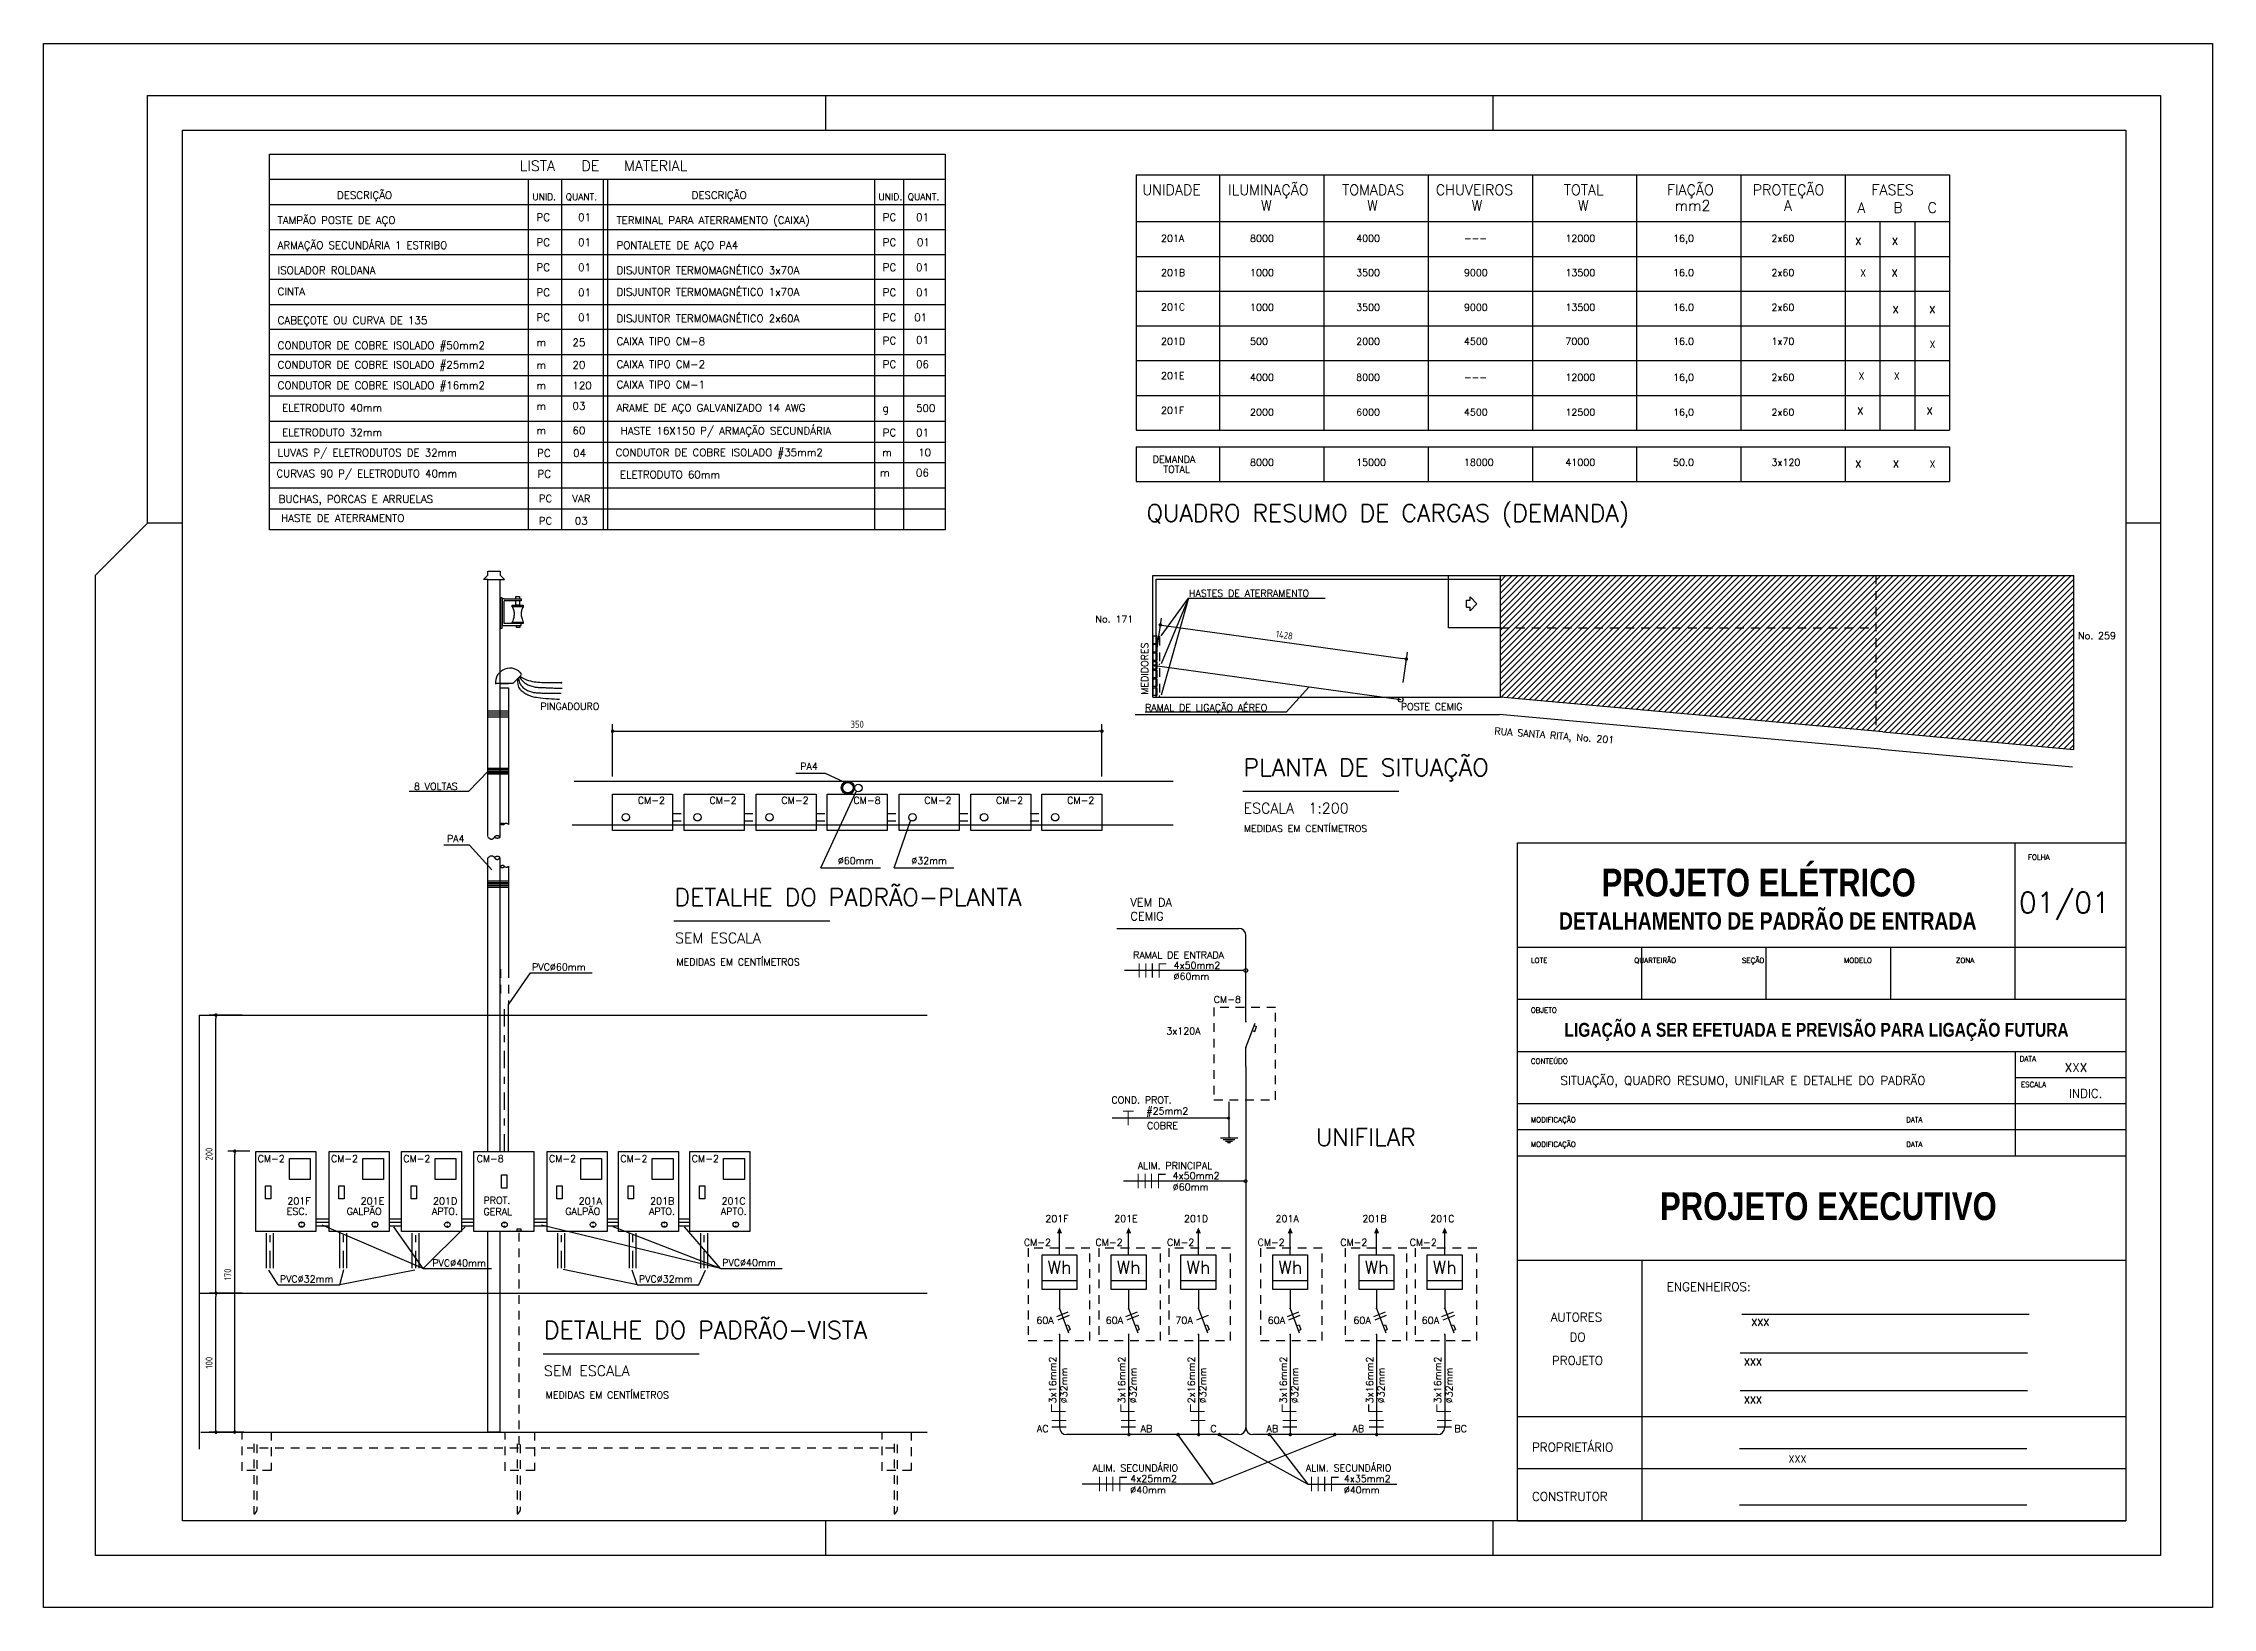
# Model space of a CAD drawing. Extents: x 35 to 221, y -13 to 45.
# Drawn here: x 144.87 to 176.07, y 14.24 to 36.74 of the extents above; entities that cross this region are included whole.
import ezdxf

# ---------------------------------------------------------------- set-up
doc = ezdxf.new("R2010")
doc.units = 0
doc.header["$LTSCALE"] = 0.5
doc.header["$MEASUREMENT"] = 0
doc.linetypes.add('DASHDOT', pattern=[1, 0.5, -0.25, 0, -0.25])
doc.linetypes.add('HIDDEN', pattern=[0.375, 0.25, -0.125])
doc.layers.get('0').update_dxf_attribs({"linetype": 'CONTINUOUS'})
doc.layers.get('DEFPOINTS').update_dxf_attribs({"linetype": 'CONTINUOUS'})
for name, color, linetype in [('CARIMBO', 4, 'CONTINUOUS'), ('FORMATO', 2, 'CONTINUOUS'), ('MEDICAO', 4, 'CONTINUOUS'), ('MEDICAO-ELETRICA', 7, 'CONTINUOUS'), ('QUADRO', 2, 'CONTINUOUS'), ('SIMB', 15, 'CONTINUOUS'), ('SITUACAO', 2, 'CONTINUOUS'), ('TEXT_MEDICAO', 2, 'CONTINUOUS'), ('TITULOS', 6, 'CONTINUOUS')]:
    doc.layers.add(name, color=color, linetype=linetype)
doc.styles.add('ROMANS', font='romans.shx')
doc.styles.add('SANSSERIFBOLD', font='sasb____.pfb', dxfattribs={"height": 0.004})
doc.styles.get("Standard").update_dxf_attribs({"font": 'ISOCP'})
doc.dimstyles.new('MEDICAO$0', dxfattribs={"dimtxt": 0.1, "dimasz": 0.05, "dimexe": 0.1, "dimexo": 0.25, "dimgap": 0.05, "dimtad": 1, "dimdec": 4, "dimlfac": 100, "dimdsep": 46, "dimtxsty": 'Standard', "dimblk1": 'DOT', "dimblk2": 'DOT', "dimsah": 1, "dimcen": 2.5, "dimclrd": 1, "dimclre": 1, "dimclrt": 2, "dimadec": 0, "dimazin": 0, "dimtfac": 1, "dimtdec": 4, "dimtmove": 0, "dimatfit": 3, "dimldrblk": 'DOT', "dimfxl": 1, "dimtvp": 1, "dimtolj": 1, "dimtzin": 0, "dimarcsym": 0})

msp = doc.modelspace()

# ---------------------------------------------------------------- texts
at = {"layer": 'CARIMBO', "color": 6, "style": 'SANSSERIFBOLD', "width": 0.8}
for s, p in [('PROJETO ELÉTRICO', (167.27855, 24.46923)), ('PROJETO EXECUTIVO', (168.118686, 19.815036))]:
    msp.add_text(s, height=0.4, dxfattribs=at).set_placement(p)
at = {"layer": 'CARIMBO', "color": 2, "style": 'ROMANS'}
for s, p in [('FOLHA', (173.4109613, 24.9960244)), ('LOTE                      QUARTEIRÃO                SEÇÃO                    MODELO                     ZONA', (166.2612407, 23.5128783)), ('OBJETO', (166.2612407, 22.7970064)), ('CONTEÚDO', (166.2612407, 22.0634401)), ('DATA', (173.2929235, 22.0971479)), ('ESCALA', (173.309786, 21.7263614)), ('MODIFICAÇÃO                                                                                    DATA', (166.2612407, 21.2207435)), ('MODIFICAÇÃO                                                                                    DATA', (166.2612407, 20.8668109))]:
    msp.add_text(s, height=0.075, dxfattribs=at).set_placement(p)
at = {"layer": 'CARIMBO', "color": 6, "style": 'ROMANS'}
msp.add_text('01/01', height=0.3, dxfattribs=at).set_placement((173.2799353, 24.2319407))
at = {"layer": 'CARIMBO', "color": 4, "style": 'SANSSERIFBOLD', "width": 0.8}
for s, height, p in [('DETALHAMENTO DE PADRÃO DE ENTRADA', 0.25, (166.6649739, 23.9932421)), ('LIGAÇÃO A SER EFETUADA E PREVISÃO PARA LIGAÇÃO FUTURA', 0.2, (166.744864, 22.4519091))]:
    msp.add_text(s, height=height, dxfattribs=at).set_placement(p)
at = {"layer": 'CARIMBO', "color": 4, "style": 'ROMANS'}
for s, p in [('SITUAÇÃO, QUADRO RESUMO, UNIFILAR E DETALHE DO PADRÃO', (166.6867232, 21.7603192)), ('XXX', (173.9420479, 21.9453729)), ('INDIC.', (174.0001263, 21.5741628)), ('ENGENHEIROS:', (168.2172963, 18.7937772))]:
    msp.add_text(s, height=0.125, dxfattribs=at).set_placement(p)
at = {"layer": 'CARIMBO', "color": 5, "style": 'ROMANS'}
for s, p in [('AUTORES', (166.547904, 18.3555749)), ('DO', (166.8177048, 18.069058)), ('PROJETO', (166.5647666, 17.7319794)), ('PROPRIETÁRIO', (166.2781032, 16.4847884)), ('CONSTRUTOR', (166.2781032, 15.7769232))]:
    msp.add_text(s, height=0.125, dxfattribs=at).set_placement(p)
at = {"layer": 'CARIMBO', "style": 'ROMANS'}
for p in [(169.4335693, 18.2945603), (169.3274964, 17.7219377), (169.3274964, 17.1787356), (169.967769, 16.3280361)]:
    msp.add_text('XXX', height=0.1, dxfattribs=at).set_placement(p)
at = {"layer": 'MEDICAO', "color": 2, "style": 'ROMANS'}
for p in [(159.3096089, 19.039201), (160.3042223, 19.039201), (161.3070868, 19.039201), (162.6279521, 19.039201), (163.8704108, 19.039201), (164.8498291, 19.039201)]:
    msp.add_text('Wh', height=0.1875, dxfattribs=at).set_placement(p)
at = {"layer": 'QUADRO', "color": 3, "style": 'ROMANS'}
for s, height, p in [('UNIDADE', 0.15, (160.6729604, 34.5583939)), ('ILUMINAÇÃO', 0.15, (161.9080161, 34.5583939)), ('TOMADAS', 0.15, (163.5472716, 34.5583939)), ('CHUVEIROS', 0.15, (164.8946053, 34.5583939)), ('TOTAL', 0.15, (166.7359608, 34.5583939)), ('FIAÇÃO', 0.15, (168.2180277, 34.5583939)), ('PROTEÇÃO', 0.15, (169.4530833, 34.5583939)), ('FASES', 0.15, (171.1597058, 34.5583939)), ('W', 0.15, (162.3815129, 34.33417)), ('W', 0.15, (163.9065606, 34.33417)), ('W', 0.15, (165.4110829, 34.33417)), ('W', 0.15, (166.9380609, 34.33417)), ('mm2', 0.15, (168.3303054, 34.33417)), ('A', 0.15, (169.9021945, 34.33417)), ('A', 0.15, (170.9576057, 34.3024104)), ('B', 0.15, (171.4740835, 34.3024104)), ('C', 0.15, (171.9681058, 34.3024104)), ('201A', 0.1, (160.9424271, 33.8857222)), ('8000', 0.1, (162.2223939, 33.8857222)), ('4000', 0.1, (163.7493717, 33.8857222)), ('---', 0.1, (165.2988052, 33.8857222)), ('12000', 0.1, (166.7584164, 33.8857222)), ('16,0', 0.1, (168.3078499, 33.8857222)), ('2x60', 0.1, (169.72255, 33.8857222)), ('X', 0.1, (170.9297174, 33.8451186)), ('X', 0.1, (171.4564746, 33.8451186)), ('201D', 0.1, (160.9424271, 32.4058444)), ('500', 0.1, (162.2223939, 32.4058444)), ('2000', 0.1, (163.7493717, 32.4058444)), ('4500', 0.1, (165.2988052, 32.4058444)), ('7000', 0.1, (166.7584164, 32.4058444)), ('16.0', 0.1, (168.3078499, 32.4058444)), ('1x70', 0.1, (169.72255, 32.4058444)), ('X', 0.1, (171.9964617, 32.3623476))]:
    msp.add_text(s, height=height, dxfattribs=at).set_placement(p)
at = {"layer": 'QUADRO', "style": 'ROMANS'}
for s, p in [('201B', (160.9424271, 33.3924296)), ('1000', (162.2223939, 33.3924296)), ('3500', (163.7493717, 33.3924296)), ('9000', (165.2988052, 33.3924296)), ('13500', (166.7584164, 33.3924296)), ('16.0', (168.3078499, 33.3924296)), ('2x60', (169.72255, 33.3924296)), ('X', (170.9972261, 33.3868076)), ('X', (171.451327, 33.3868076)), ('201C', (160.9424271, 32.899137)), ('1000', (162.2223939, 32.8924296)), ('3500', (163.7493717, 32.8924296)), ('9000', (165.2988052, 32.8924296)), ('13500', (166.7584164, 32.8924296)), ('16.0', (168.3078499, 32.8924296)), ('2x60', (169.72255, 32.8924296)), ('X', (171.4657306, 32.8610979)), ('X', (171.9924878, 32.8610979)), ('201E', (160.9424271, 31.9125518)), ('4000', (162.2223939, 31.8857222)), ('8000', (163.7493717, 31.8857222)), ('---', (165.2988052, 31.8857222)), ('12000', (166.7584164, 31.8857222)), ('16,0', (168.3078499, 31.8857222)), ('2x60', (169.72255, 31.8857222)), ('X', (170.9748347, 31.9040366)), ('X', (171.4834277, 31.9040366)), ('201F', (160.9424271, 31.4125518)), ('2000', (162.2223939, 31.3857222)), ('6000', (163.7493717, 31.3857222)), ('4500', (165.2988052, 31.3857222)), ('12500', (166.7584164, 31.3857222)), ('16,0', (168.3078499, 31.3857222)), ('2x60', (169.72255, 31.3857222)), ('X', (170.9566705, 31.4040366)), ('X', (171.9556928, 31.4040366)), ('DEMANDA', (160.8230134, 30.7082393)), ('TOTAL', (160.9760123, 30.5629187)), ('8000', (162.2223939, 30.6632638)), ('15000', (163.7493717, 30.6632638)), ('18000', (165.2988052, 30.6632638)), ('41000', (166.7584164, 30.6632638)), ('50.0', (168.3078499, 30.6632638)), ('3x120', (169.72255, 30.6632638)), ('X', (170.9297174, 30.6392962)), ('X', (171.4697045, 30.6392962)), ('X', (171.9961918, 30.6392962))]:
    msp.add_text(s, height=0.1, dxfattribs=at).set_placement(p)
at = {"layer": 'SITUACAO', "style": 'ROMANS'}
for s, p in [('HASTES DE ATERRAMENTO', (161.3440566, 28.7778706)), ('RAMAL DE LIGAÇÃO AÉREO', (160.712693, 27.1369214)), ('POSTE CEMIG', (164.3915059, 27.1495197))]:
    msp.add_text(s, height=0.1, dxfattribs=at).set_placement(p)
at = {"layer": 'SITUACAO', "color": 3, "style": 'ROMANS'}
for s, p in [('No. 171', (159.9991996, 28.4085508)), ('No. 259', (174.1323413, 28.171892))]:
    msp.add_text(s, height=0.1, dxfattribs=at).set_placement(p)
at = {"layer": 'SITUACAO', "style": 'ROMANS'}
msp.add_text('MEDIDORES', height=0.1, rotation=90, dxfattribs=at).set_placement((160.7559525, 27.371972))
at = {"layer": 'SITUACAO', "color": 3, "style": 'ROMANS'}
msp.add_text('RUA SANTA RITA, No. 201', height=0.1, rotation=355.6784376, dxfattribs=at).set_placement((165.7347988, 26.8005284))
at = {"layer": 'TEXT_MEDICAO', "color": 3, "style": 'ROMANS'}
for s, height, p in [('LISTA   DE   MATERIAL', 0.15, (151.7189857, 34.9051093)), ('DESCRIÇÃO', 0.108, (149.0909646, 34.5026248)), ('DESCRIÇÃO', 0.108, (154.1909646, 34.5026248)), ('UNID.', 0.096, (151.8989857, 34.4851093)), ('QUANT.', 0.096, (152.3789857, 34.4851093)), ('UNID.', 0.096, (156.8789857, 34.4851093)), ('QUANT.', 0.096, (157.2989857, 34.4851093)), ('PINGADOURO', 0.1, (152.0151642, 27.153147)), ('PA4', 0.1, (155.7531915, 26.2896229)), ('8 VOLTAS', 0.1, (150.1965594, 26.0034506)), ('PA4', 0.1, (150.6725995, 25.2530087)), ('%%C60mm', 0.1, (156.2944255, 24.9346918)), ('%%C32mm', 0.1, (157.3504597, 24.9346918)), ('CEMIG', 0.12, (160.5019544, 24.1258575)), ('PVC%%C60mm', 0.1, (151.8956001, 23.4051676)), ('3x120A', 0.1, (161.0180177, 22.4863099)), ('APTO.', 0.1, (150.4559634, 19.8914764)), ('201D', 0.1, (150.4725481, 20.0388858)), ('GERAL', 0.1, (151.1975477, 19.8858351)), ('PROT.', 0.1, (151.1975477, 20.0477399)), ('GALPÃO', 0.1, (152.3745399, 19.8914764)), ('201A', 0.1, (152.5675327, 20.0388858)), ('201F', 0.1, (159.2785899, 19.7848382)), ('201E', 0.1, (160.269172, 19.7848382)), ('201D', 0.1, (161.2720365, 19.7848382)), ('201A', 0.1, (162.5891228, 19.7848382)), ('201B', 0.1, (163.8393918, 19.7848382)), ('201C', 0.1, (164.8147788, 19.7848382)), ('PVC%%C40mm', 0.1, (150.4612241, 19.149295)), ('PVC%%C40mm', 0.1, (154.6305959, 19.1535597)), ('PVC%%C32mm', 0.1, (148.2679105, 18.9174122)), ('PVC%%C32mm', 0.1, (153.4323022, 18.9174122)), ('60A', 0.1, (159.1493041, 18.3207017)), ('60A', 0.1, (160.1473434, 18.3207017)), ('70A', 0.1, (161.1502079, 18.3207017)), ('60A', 0.1, (162.4776504, 18.3207017)), ('60A', 0.1, (163.710106, 18.3207017)), ('60A', 0.1, (164.6929503, 18.3207017))]:
    msp.add_text(s, height=height, dxfattribs=at).set_placement(p)
at = {"layer": 'TEXT_MEDICAO', "style": 'ROMANS'}
for s, height, p in [('TAMPÃO POSTE DE AÇO', 0.108, (148.2371579, 34.1426248)), ('PC', 0.108, (151.9589857, 34.1851093)), ('01', 0.108, (152.5589857, 34.1851093)), ('TERMINAL PARA ATERRAMENTO (CAIXA)', 0.108, (153.1109646, 34.1426248)), ('PC', 0.108, (156.9389857, 34.1851093)), ('01', 0.108, (157.4189857, 34.1851093)), ('ARMAÇÃO SECUNDÁRIA 1 ESTRIBO', 0.108, (148.2371579, 33.7826248)), ('PC', 0.108, (151.9589857, 33.8251093)), ('01', 0.108, (152.5589857, 33.8251093)), ('PONTALETE DE AÇO PA4', 0.108, (153.1109646, 33.7826248)), ('PC', 0.108, (156.9389857, 33.8251093)), ('01', 0.108, (157.4327924, 33.8251093)), ('ISOLADOR ROLDANA', 0.108, (148.2371579, 33.4226248)), ('PC', 0.108, (151.9589857, 33.4651093)), ('01', 0.108, (152.5589857, 33.4651093)), ('DISJUNTOR TERMOMAGNÉTICO 3x70A', 0.108, (153.1109646, 33.4226248)), ('PC', 0.108, (156.9389857, 33.4651093)), ('01', 0.108, (157.4189857, 33.4651093)), ('CINTA', 0.108, (148.2371579, 33.1177718)), ('PC', 0.108, (151.9589857, 33.1051093)), ('01', 0.108, (152.5589857, 33.1051093)), ('DISJUNTOR TERMOMAGNÉTICO 1x70A', 0.108, (153.1109646, 33.1110712)), ('PC', 0.108, (156.9389857, 33.1051093)), ('01', 0.108, (157.4189857, 33.1051093)), ('CABEÇOTE OU CURVA DE 135', 0.108, (148.2371579, 32.7026248)), ('PC', 0.108, (151.9589857, 32.7451093)), ('01', 0.108, (152.5589857, 32.7451093)), ('DISJUNTOR TERMOMAGNÉTICO 2x60A', 0.108, (153.1109646, 32.7302835)), ('PC', 0.108, (156.9389857, 32.7451093)), ('01', 0.108, (157.393654, 32.7451093)), ('CONDUTOR DE COBRE ISOLADO #50mm2', 0.108, (148.2371579, 32.3426248)), ('m', 0.108, (151.9589857, 32.3851093)), ('25', 0.108, (152.4768056, 32.3851093)), ('CAIXA TIPO CM-8', 0.108, (153.1109646, 32.4014214)), ('PC', 0.108, (156.9389857, 32.4104922)), ('01', 0.108, (157.4189857, 32.4197263)), ('CONDUTOR DE COBRE ISOLADO #25mm2', 0.108, (148.2371579, 32.0625737)), ('20', 0.108, (152.4768056, 32.0608396)), ('CAIXA TIPO CM-2', 0.108, (153.1109646, 32.0706712)), ('PC', 0.108, (156.9389857, 32.0701771)), ('06', 0.108, (157.4189857, 32.0701771)), ('CONDUTOR DE COBRE ISOLADO #16mm2', 0.108, (148.2371579, 31.7677831)), ('m', 0.108, (151.9589857, 32.0608396)), ('m', 0.108, (151.9589857, 31.766049)), ('120', 0.108, (152.4768056, 31.766049)), ('CAIXA TIPO CM-1', 0.108, (153.1109646, 31.7783143)), ('ELETRODUTO 40mm', 0.108, (148.300979, 31.4437648)), ('m', 0.108, (151.9589857, 31.4712584)), ('03', 0.108, (152.4768056, 31.4712584)), ('ARAME DE AÇO GALVANIZADO 14 AWG', 0.108, (153.1109646, 31.4450858)), ('g', 0.108, (156.9389857, 31.4401804)), ('500', 0.108, (157.4189857, 31.4401804)), ('60', 0.108, (152.4768056, 31.1175096)), ('HASTE 16X150 P/ ARMAÇÃO SECUNDÁRIA', 0.108, (153.1709646, 31.1141545)), ('LUVAS P/ ELETRODUTOS DE 32mm', 0.108, (148.2371579, 30.7984278)), ('ELETRODUTO 32mm', 0.108, (148.300979, 31.0900161)), ('m', 0.108, (151.9589857, 31.1175096)), ('PC', 0.108, (151.9694241, 30.7932399)), ('04', 0.108, (152.487244, 30.7932399)), ('CONDUTOR DE COBRE ISOLADO #35mm2', 0.108, (153.0971579, 30.8025737)), ('PC', 0.108, (156.9389857, 31.0881713)), ('01', 0.108, (157.4189857, 31.0881713)), ('10', 0.108, (157.4505055, 30.8008396)), ('CURVAS 90 P/ ELETRODUTO 40mm', 0.108, (148.2188754, 30.4984278)), ('PC', 0.108, (151.9743369, 30.4932399)), ('ELETRODUTO 60mm', 0.108, (153.160979, 30.4837648)), ('m', 0.108, (156.9001999, 30.5112584)), ('m', 0.108, (156.9326856, 30.8008396)), ('06', 0.108, (157.4180198, 30.5112584)), ('BUCHAS, PORCAS E ARRUELAS', 0.108, (148.2509646, 30.131859)), ('HASTE DE ATERRAMENTO', 0.108, (148.2856328, 29.8572419)), ('PC', 0.108, (151.9923151, 30.1397263)), ('VAR', 0.108, (152.4723151, 30.1397263)), ('PC', 0.108, (151.9923151, 29.8187321)), ('03', 0.108, (152.510135, 29.8187321)), ('CM-2', 0.1, (153.4170711, 25.8044446)), ('CM-2', 0.1, (154.4479289, 25.8044446)), ('CM-2', 0.1, (155.4825775, 25.8044446)), ('CM-8', 0.1, (156.518422, 25.8044446)), ('CM-2', 0.1, (157.5389419, 25.8044446)), ('CM-2', 0.1, (158.5691307, 25.8044446)), ('CM-2', 0.1, (159.5919611, 25.8044446)), ('MEDIDAS EM CENTÍMETROS', 0.1, (162.1334476, 25.3969904)), ('VEM DA', 0.12, (160.5019544, 24.3240156)), ('MEDIDAS EM CENTÍMETROS', 0.1, (153.9726318, 23.4775933)), ('RAMAL DE ENTRADA', 0.1, (160.541126, 23.5755977)), ('4x50mm2', 0.1, (161.1227, 23.4310925)), ('%%C60mm', 0.1, (161.1227, 23.2691877)), ('CM-8', 0.1, (161.7005699, 22.9377081)), ('COND. PROT.', 0.1, (160.2293764, 21.4915818)), ('#25mm2', 0.1, (160.7311958, 21.335175)), ('COBRE', 0.1, (160.7399448, 21.1233825)), ('CM-2', 0.1, (150.0439852, 20.6483674)), ('CM-8', 0.1, (151.098682, 20.6483674)), ('CM-2', 0.1, (152.1389697, 20.6483674)), ('ALIM. PRINCIPAL', 0.1, (160.6070745, 20.546132)), ('4x50mm2', 0.1, (161.1108665, 20.4016269)), ('%%C60mm', 0.1, (161.1108665, 20.2397222)), ('CM-2', 0.1, (158.9693051, 19.4464237)), ('CM-2', 0.1, (159.9993656, 19.4464237)), ('CM-2', 0.1, (161.0294259, 19.4464237)), ('CM-2', 0.1, (162.3307437, 19.4464237)), ('CM-2', 0.1, (163.5204903, 19.4464237)), ('CM-2', 0.1, (164.5190184, 19.4464237)), ('MEDIDAS EM CENTÍMETROS', 0.1, (152.0920428, 17.2503896)), ('AC', 0.1, (159.1572379, 16.7629267)), ('AB', 0.1, (160.6490325, 16.7629267)), ('C', 0.1, (161.651897, 16.7629267)), ('AB', 0.1, (162.4605763, 16.7629267)), ('AB', 0.1, (163.6969119, 16.7629267)), ('BC', 0.1, (165.1629478, 16.7629267)), ('ALIM. SECUNDÁRIO', 0.1, (159.9586275, 16.1994199)), ('ALIM. SECUNDÁRIO', 0.1, (163.025486, 16.1994199)), ('4x25mm2', 0.1, (160.4998333, 16.0462571)), ('%%C40mm', 0.1, (160.4998333, 15.8843523)), ('4x35mm2', 0.1, (163.5717295, 16.0462571)), ('%%C40mm', 0.1, (163.5717295, 15.8843523))]:
    msp.add_text(s, height=height, dxfattribs=at).set_placement(p)
at = {"layer": 'TEXT_MEDICAO', "color": 2, "style": 'ROMANS'}
for s, p in [('CM-2', (147.9490009, 20.6483674)), ('CM-2', (149.0033395, 20.6483674)), ('CM-2', (153.1659229, 20.6483674)), ('CM-2', (154.1928759, 20.6483674)), ('ESC.', (148.3670987, 19.8914764)), ('201F', (148.3775639, 20.0388858)), ('GALPÃO', (149.2298904, 19.8914764)), ('201E', (149.4319025, 20.0388858)), ('APTO.', (153.5779076, 19.8914764)), ('201B', (153.5944859, 20.0388858)), ('APTO.', (154.6109875, 19.8914764)), ('201C', (154.6214389, 20.0388858))]:
    msp.add_text(s, height=0.1, dxfattribs=at).set_placement(p)
at = {"layer": 'TEXT_MEDICAO', "style": 'ROMANS'}
for s, p in [('3x16mm2', (159.432583, 17.1790845)), ('3x16mm2', (160.4271964, 17.1790845)), ('2x16mm2', (161.4300608, 17.1790845)), ('3x16mm2', (162.7509262, 17.1790845)), ('3x16mm2', (163.9933849, 17.1790845)), ('3x16mm2', (164.9728032, 17.1790845)), ('%%C32mm', (159.5944878, 17.1790845)), ('%%C32mm', (160.5891011, 17.1790845)), ('%%C32mm', (161.5919656, 17.1790845)), ('%%C32mm', (162.9128309, 17.1790845)), ('%%C32mm', (164.1552896, 17.1790845)), ('%%C32mm', (165.134708, 17.1790845))]:
    msp.add_text(s, height=0.1, rotation=90, dxfattribs=at).set_placement(p)
at = {"layer": 'TITULOS', "color": 6, "style": 'ROMANS'}
for s, p in [('QUADRO RESUMO DE CARGAS (DEMANDA)', (160.7344826, 29.8593394)), ('PLANTA DE SITUAÇÃO', (162.1297904, 26.201405)), ('DETALHE DO PADRÃO-PLANTA', (153.9441199, 24.3347905)), ('UNIFILAR', (163.1703575, 20.882418)), ('DETALHE DO PADRÃO-VISTA', (152.0668851, 18.10863))]:
    msp.add_text(s, height=0.25, dxfattribs=at).set_placement(p)
at = {"layer": 'TITULOS', "color": 4, "style": 'ROMANS'}
for s, p in [('ESCALA  1:200', (162.1297904, 25.6647942)), ('SEM ESCALA', (153.9523446, 23.7965371)), ('SEM ESCALA', (152.0668851, 17.5720191))]:
    msp.add_text(s, height=0.15, dxfattribs=at).set_placement(p)

# ---------------------------------------------------------------- blocks, each defined once
blk = doc.blocks.new('A2')
at = {"layer": 'FORMATO', "color": 1}
for p, q in [((-30.45, 21.75), (0.75, 21.75)), ((-30.45, -0.75), (-30.45, 21.75)), ((0.75, 21.75), (0.75, -0.75)), ((-19.2, 21), (-19.2, 20.5)), ((-9.6, 21), (-9.6, 20.5)), ((-28.45, 14.85), (-28.95, 14.85)), ((0, 14.85), (-0.5, 14.85)), ((-19.2, 0.5), (-19.2, 0)), ((-9.6, 0.5), (-9.6, 0)), ((0.75, -0.75), (-30.45, -0.75))]:
    blk.add_line(p, q, dxfattribs=at)
at = {"layer": 'FORMATO'}
for p, q in [((-28.95, 21), (0, 21)), ((-28.95, 14.85), (-28.95, 21)), ((0, 21), (0, 0)), ((-28.95, 14.85), (-29.7, 14.1)), ((-29.7, 0), (-29.7, 14.1)), ((0, 0), (-29.7, 0))]:
    blk.add_line(p, q, dxfattribs=at)
at = {"layer": 'FORMATO', "color": 8}
for p, q in [((-28.45, 20.5), (-0.5, 20.5)), ((-28.45, 0.5), (-28.45, 20.5)), ((-0.5, 20.5), (-0.5, 0.5)), ((-0.5, 0.5), (-28.45, 0.5))]:
    blk.add_line(p, q, dxfattribs=at)
blk = doc.blocks.new('A2_50')
at = {"layer": 'FORMATO'}
blk.add_blockref('A2', (40.031, 7.719), dxfattribs=at)
blk = doc.blocks.new('CM-2-EF')
at = {"layer": 'MEDICAO'}
for points in [[(0, 0), (0, 0.46), (0.345, 0.46), (0.345, 0)], [(0.313, 0.42), (0.313, 0.3), (0.193, 0.3), (0.193, 0.42)], [(0.056, 0.188), (0.056, 0.263), (0.086, 0.263), (0.086, 0.188)]]:
    blk.add_lwpolyline(points, close=True, dxfattribs=at)
for centre, radius in [((0.264, 0.04), 0.0158), ((0.263, 0.049), 0.00145), ((0.263, 0.031), 0.00145)]:
    blk.add_circle(centre, radius, dxfattribs=at)
blk = doc.blocks.new('CM8-EF')
at = {"layer": 'MEDICAO'}
for points in [[(0, -0.46), (0, 0), (0.345, 0), (0.345, -0.46)], [(0.16, -0.21), (0.16, -0.134), (0.19, -0.134), (0.19, -0.21)]]:
    blk.add_lwpolyline(points, close=True, dxfattribs=at)
for centre, radius in [((0.177, -0.42), 0.0158), ((0.176, -0.411), 0.00145), ((0.176, -0.429), 0.00145)]:
    blk.add_circle(centre, radius, dxfattribs=at)
blk = doc.blocks.new('FAFAFANE')
at = {"const_width": 0.015}
for points in [[(0.0075, 0.105), (0.0075, -0.105)], [(0.105, 0.105), (0.105, -0.105)], [(0.1975, 0.105), (0.1975, -0.105)], [(0.2975, 0.105), (0.2975, -0.105)], [(0.3025, 0.0975), (0.4, 0.0975)]]:
    blk.add_lwpolyline(points, dxfattribs=at)
at = {"style": 'ROMANS'}
blk.add_attdef('C', (0.105, 0.12), '', height=0.1, dxfattribs=at)
blk = doc.blocks.new('NEUTRO')
at = {"const_width": 0.015}
for points in [[(0.008, 0.105), (0.008, -0.105)], [(0.01, 0.098), (0.11, 0.098)]]:
    blk.add_lwpolyline(points, dxfattribs=at)
at = {"style": 'ROMANS'}
blk.add_attdef('C', (0.002, 0.149), '', height=0.1, dxfattribs=at)
blk = doc.blocks.new('FASE')
at = {"const_width": 0.015}
blk.add_lwpolyline([(0.007, 0.105), (0.007, -0.105)], dxfattribs=at)
at = {"style": 'ROMANS'}
blk.add_attdef('C', (-0.007, 0.177), '', height=0.1, dxfattribs=at)
blk = doc.blocks.new('TERRA')
at = {"const_width": 0.015}
for points in [[(-0.004, 0.098), (0.148, 0.098)], [(0.071, 0.105), (0.071, -0.105)]]:
    blk.add_lwpolyline(points, dxfattribs=at)
at = {"style": 'ROMANS', "flags": 1}
blk.add_attdef('C', (0.026, 0.118), '', height=0.1, dxfattribs=at)
at = {"style": 'ROMANS'}
blk.add_attdef('B', (0.026, -0.251), '', height=0.1, dxfattribs=at)
blk = doc.blocks.new('_DOT')
at = {"color": 0, "linetype": 'ByBlock'}
blk.add_line((-0.5, 0), (-1, 0), dxfattribs=at)
at = {"color": 0, "linetype": 'ByBlock', "const_width": 0.5}
blk.add_lwpolyline([(-0.25, 0, 1), (0.25, 0, 1)], format="xyb", close=True, dxfattribs=at)
blk = doc.blocks.new('*D39')
at = {"layer": 'DEFPOINTS', "color": 0}
for p in [(147.35, 18.764), (147.976, 18.764), (148, 16.764)]:
    blk.add_point(p, dxfattribs=at)
at = {"layer": 'MEDICAO', "color": 1, "lineweight": -2}
for p, q in [((147.726, 18.764), (147.25, 18.764)), ((147.35, 16.814), (147.35, 18.714)), ((147.75, 16.764), (147.25, 16.764))]:
    blk.add_line(p, q, dxfattribs=at)
at = {"layer": 'MEDICAO', "color": 1, "lineweight": -2, "xscale": 0.05, "yscale": 0.05, "zscale": 0.05}
for p, rotation in [((147.35, 18.764), 90), ((147.35, 16.764), 270)]:
    blk.add_blockref('_DOT', p, dxfattribs=dict(at, rotation=rotation))
at = {"layer": 'MEDICAO', "color": 2, "insert": (147.25, 17.764), "char_height": 0.1, "attachment_point": 5, "rotation": 90}
blk.add_mtext('\\A1;{100}', dxfattribs=at)
blk = doc.blocks.new('*D40')
at = {"layer": 'DEFPOINTS', "color": 0}
for p in [(147.35, 22.764), (147.976, 22.764), (147.976, 18.764)]:
    blk.add_point(p, dxfattribs=at)
at = {"layer": 'MEDICAO', "color": 1, "lineweight": -2}
for p, q in [((147.726, 22.764), (147.25, 22.764)), ((147.35, 18.814), (147.35, 22.714))]:
    blk.add_line(p, q, dxfattribs=at)
at = {"layer": 'MEDICAO', "color": 1, "lineweight": -2, "xscale": 0.05, "yscale": 0.05, "zscale": 0.05}
for p, rotation in [((147.35, 22.764), 90), ((147.35, 18.764), 270)]:
    blk.add_blockref('_DOT', p, dxfattribs=dict(at, rotation=rotation))
at = {"layer": 'MEDICAO', "color": 2, "insert": (147.25, 20.764), "char_height": 0.1, "attachment_point": 5, "rotation": 90}
blk.add_mtext('\\A1;{200}', dxfattribs=at)
blk = doc.blocks.new('*D41')
at = {"layer": 'DEFPOINTS', "color": 0}
for p in [(160.092, 26.847), (153.054, 25.943), (160.092, 25.943)]:
    blk.add_point(p, dxfattribs=at)
at = {"layer": 'MEDICAO', "color": 1, "lineweight": -2}
for p, q in [((153.054, 26.193), (153.054, 26.947)), ((153.104, 26.847), (160.042, 26.847)), ((160.092, 26.193), (160.092, 26.947))]:
    blk.add_line(p, q, dxfattribs=at)
at = {"layer": 'MEDICAO', "color": 1, "lineweight": -2, "xscale": 0.05, "yscale": 0.05, "zscale": 0.05, "rotation": 180}
blk.add_blockref('_DOT', (153.054, 26.847), dxfattribs=at)
at = {"layer": 'MEDICAO', "color": 1, "lineweight": -2, "xscale": 0.05, "yscale": 0.05, "zscale": 0.05}
blk.add_blockref('_DOT', (160.092, 26.847), dxfattribs=at)
at = {"layer": 'MEDICAO', "color": 2, "insert": (156.573, 26.947), "char_height": 0.1, "attachment_point": 5}
blk.add_mtext('\\A1;{350}', dxfattribs=at)
blk = doc.blocks.new('*D42')
at = {"layer": 'DEFPOINTS', "color": 0}
for p in [(147.619, 20.806), (148.088, 20.806), (147.889, 16.765)]:
    blk.add_point(p, dxfattribs=at)
at = {"layer": 'MEDICAO', "color": 1, "lineweight": -2}
for p, q in [((147.838, 20.806), (147.519, 20.806)), ((147.619, 16.815), (147.619, 20.756)), ((147.639, 16.765), (147.519, 16.765))]:
    blk.add_line(p, q, dxfattribs=at)
at = {"layer": 'MEDICAO', "color": 1, "lineweight": -2, "xscale": 0.05, "yscale": 0.05, "zscale": 0.05}
for p, rotation in [((147.619, 20.806), 90), ((147.619, 16.765), 270)]:
    blk.add_blockref('_DOT', p, dxfattribs=dict(at, rotation=rotation))
at = {"layer": 'MEDICAO', "color": 2, "insert": (147.519, 19.033), "char_height": 0.1, "attachment_point": 5, "rotation": 90}
blk.add_mtext('\\A1;{170}', dxfattribs=at)
blk = doc.blocks.new('*X27')
at = {"color": 0}
for p, q in [((52.6, 8.76), (59.28, 15.44)), ((52.6, 9.11), (58.92, 15.44)), ((52.6, 9.47), (58.57, 15.44)), ((52.6, 9.82), (58.22, 15.44)), ((52.6, 10.17), (57.86, 15.44)), ((52.6, 10.53), (57.51, 15.44)), ((52.6, 10.88), (57.16, 15.44)), ((52.6, 11.23), (56.8, 15.44)), ((52.6, 11.59), (56.45, 15.44)), ((52.6, 11.94), (56.1, 15.44)), ((52.6, 12.29), (55.74, 15.44)), ((52.6, 12.65), (55.39, 15.44)), ((52.6, 13), (55.04, 15.44)), ((52.6, 13.36), (54.68, 15.44)), ((52.6, 13.71), (54.33, 15.44)), ((52.6, 14.06), (53.97, 15.44)), ((52.6, 14.42), (53.62, 15.44)), ((52.6, 14.77), (53.27, 15.44)), ((52.6, 15.12), (52.91, 15.44)), ((52.63, 8.43), (59.63, 15.44)), ((52.95, 8.41), (59.99, 15.44)), ((53.28, 8.38), (60.34, 15.44)), ((53.6, 8.35), (60.69, 15.44)), ((53.93, 8.32), (61.05, 15.44)), ((54.25, 8.29), (61.4, 15.44)), ((54.57, 8.26), (61.75, 15.44)), ((54.9, 8.23), (62.11, 15.44)), ((55.22, 8.2), (62.46, 15.44)), ((55.55, 8.17), (62.81, 15.44)), ((55.87, 8.14), (63.17, 15.44)), ((56.19, 8.11), (63.52, 15.44)), ((56.52, 8.08), (63.87, 15.44)), ((56.84, 8.05), (64.23, 15.44)), ((57.17, 8.02), (64.58, 15.44)), ((57.49, 7.99), (64.93, 15.44)), ((57.81, 7.96), (65.29, 15.44)), ((58.14, 7.93), (65.64, 15.44)), ((58.46, 7.9), (66, 15.44)), ((58.79, 7.88), (66.35, 15.44)), ((59.11, 7.85), (66.7, 15.44)), ((59.43, 7.82), (67.06, 15.44)), ((59.76, 7.79), (67.41, 15.44)), ((60.08, 7.76), (67.76, 15.44)), ((60.41, 7.73), (68.12, 15.44)), ((60.73, 7.7), (68.47, 15.44)), ((61.06, 7.67), (68.82, 15.44)), ((61.38, 7.64), (69.18, 15.44)), ((61.7, 7.61), (69.53, 15.44)), ((62.03, 7.58), (69.88, 15.44)), ((62.35, 7.55), (70.24, 15.44)), ((62.68, 7.52), (70.59, 15.44)), ((63, 7.49), (70.95, 15.44)), ((63.32, 7.46), (71.3, 15.44)), ((63.65, 7.43), (71.65, 15.44)), ((63.97, 7.4), (72.01, 15.44)), ((64.3, 7.37), (72.36, 15.44)), ((64.62, 7.34), (72.71, 15.44)), ((64.94, 7.32), (73.07, 15.44)), ((65.27, 7.29), (73.42, 15.44)), ((65.59, 7.26), (73.77, 15.44)), ((65.92, 7.23), (74.13, 15.44)), ((66.24, 7.2), (74.48, 15.44)), ((66.56, 7.17), (74.83, 15.44)), ((66.89, 7.14), (75.19, 15.44)), ((67.21, 7.11), (75.54, 15.44)), ((67.54, 7.08), (75.9, 15.44)), ((67.86, 7.05), (76.25, 15.44)), ((68.19, 7.02), (76.6, 15.44)), ((68.51, 6.99), (76.96, 15.44)), ((68.83, 6.96), (77.31, 15.44)), ((69.16, 6.93), (77.66, 15.44)), ((69.48, 6.9), (78.02, 15.44)), ((69.81, 6.87), (78.37, 15.44)), ((70.13, 6.84), (78.72, 15.44)), ((70.45, 6.81), (79.08, 15.44)), ((70.78, 6.78), (79.43, 15.44)), ((71.1, 6.76), (79.78, 15.44)), ((71.43, 6.73), (80.14, 15.44)), ((71.75, 6.7), (80.49, 15.44)), ((72.07, 6.67), (80.84, 15.44)), ((72.4, 6.64), (81.2, 15.44)), ((72.72, 6.61), (81.55, 15.44)), ((73.05, 6.58), (81.91, 15.44)), ((73.37, 6.55), (82.26, 15.44)), ((73.69, 6.52), (82.61, 15.44)), ((74.02, 6.49), (82.97, 15.44)), ((74.34, 6.46), (83.32, 15.44)), ((74.67, 6.43), (83.67, 15.44)), ((74.99, 6.4), (84.03, 15.44)), ((75.32, 6.37), (84.38, 15.44)), ((75.64, 6.34), (84.73, 15.44)), ((75.96, 6.31), (85.09, 15.44)), ((76.29, 6.28), (85.44, 15.44)), ((76.61, 6.25), (85.6, 15.24)), ((76.94, 6.23), (85.6, 14.89)), ((77.26, 6.2), (85.6, 14.54)), ((77.58, 6.17), (85.6, 14.18)), ((77.91, 6.14), (85.6, 13.83)), ((78.23, 6.11), (85.6, 13.47)), ((78.56, 6.08), (85.6, 13.12)), ((78.88, 6.05), (85.6, 12.77)), ((79.2, 6.02), (85.6, 12.41)), ((79.53, 5.99), (85.6, 12.06)), ((79.85, 5.96), (85.6, 11.71)), ((80.18, 5.93), (85.6, 11.35)), ((80.5, 5.9), (85.6, 11)), ((80.82, 5.87), (85.6, 10.65)), ((81.15, 5.84), (85.6, 10.29)), ((81.47, 5.81), (85.6, 9.94)), ((81.8, 5.78), (85.6, 9.59)), ((82.12, 5.75), (85.6, 9.23)), ((82.45, 5.72), (85.6, 8.88)), ((82.77, 5.69), (85.6, 8.52)), ((83.09, 5.67), (85.6, 8.17)), ((83.42, 5.64), (85.6, 7.82)), ((83.74, 5.61), (85.6, 7.46)), ((84.07, 5.58), (85.6, 7.11)), ((84.39, 5.55), (85.6, 6.76)), ((84.71, 5.52), (85.6, 6.4)), ((85.04, 5.49), (85.6, 6.05)), ((85.36, 5.46), (85.6, 5.7))]:
    blk.add_line(p, q, dxfattribs=at)
blk = doc.blocks.new('*D43')
at = {"layer": 'DEFPOINTS', "color": 0}
for p in [(160.852, 27.793), (164.471, 27.884), (164.39, 27.301)]:
    blk.add_point(p, dxfattribs=at)
at = {"layer": 'SITUACAO', "color": 1, "lineweight": -2}
for p, q in [((160.887, 28.04), (160.947, 28.475)), ((160.983, 28.369), (164.421, 27.891)), ((164.424, 27.548), (164.485, 27.983))]:
    blk.add_line(p, q, dxfattribs=at)
at = {"layer": 'SITUACAO', "color": 1, "lineweight": -2, "xscale": 0.05, "yscale": 0.05, "zscale": 0.05}
for p, rotation in [((160.933, 28.376), 172.0795327918839), ((164.471, 27.884), 352.0795327918839)]:
    blk.add_blockref('_DOT', p, dxfattribs=dict(at, rotation=rotation))
at = {"layer": 'SITUACAO', "color": 2, "insert": (162.716, 28.229), "char_height": 0.1, "attachment_point": 5, "rotation": 352.0795}
blk.add_mtext('\\A1;{1428}', dxfattribs=at)
blk = doc.blocks.new('*X28')
at = {"color": 0}
for p, q in [((11.479, 11.815), (11.55, 11.885)), ((11.483, 11.828), (11.537, 11.881)), ((11.493, 11.847), (11.518, 11.871)), ((11.524, 11.851), (11.56, 11.887)), ((11.545, 11.863), (11.57, 11.888)), ((11.557, 11.867), (11.578, 11.888)), ((11.567, 11.868), (11.586, 11.887)), ((11.576, 11.868), (11.594, 11.885)), ((11.584, 11.867), (11.601, 11.883)), ((11.591, 11.865), (11.607, 11.881)), ((11.598, 11.863), (11.613, 11.878)), ((11.604, 11.86), (11.619, 11.875)), ((11.61, 11.857), (11.624, 11.872)), ((11.615, 11.854), (11.63, 11.868)), ((11.62, 11.85), (11.634, 11.864)), ((11.625, 11.846), (11.639, 11.86)), ((11.477, 11.804), (11.514, 11.841)), ((11.477, 11.795), (11.501, 11.82)), ((11.477, 11.786), (11.498, 11.807)), ((11.478, 11.778), (11.497, 11.797)), ((11.479, 11.771), (11.497, 11.788)), ((11.481, 11.764), (11.498, 11.78)), ((11.483, 11.757), (11.499, 11.773)), ((11.486, 11.751), (11.501, 11.766)), ((11.489, 11.746), (11.504, 11.76)), ((11.493, 11.74), (11.507, 11.755)), ((11.496, 11.735), (11.511, 11.749)), ((11.5, 11.73), (11.514, 11.744)), ((11.505, 11.726), (11.519, 11.74)), ((11.509, 11.721), (11.523, 11.735)), ((11.514, 11.717), (11.528, 11.732)), ((11.519, 11.714), (11.534, 11.728)), ((11.525, 11.71), (11.54, 11.725)), ((11.531, 11.707), (11.546, 11.723)), ((11.537, 11.705), (11.552, 11.72)), ((11.543, 11.702), (11.56, 11.719)), ((11.55, 11.7), (11.568, 11.718)), ((11.558, 11.699), (11.577, 11.718)), ((11.566, 11.698), (11.587, 11.72)), ((11.574, 11.698), (11.6, 11.724)), ((11.584, 11.699), (11.666, 11.781)), ((11.595, 11.701), (11.664, 11.77)), ((11.608, 11.705), (11.659, 11.756)), ((11.629, 11.841), (11.643, 11.855)), ((11.629, 11.717), (11.647, 11.736)), ((11.633, 11.836), (11.647, 11.85)), ((11.636, 11.831), (11.651, 11.845)), ((11.639, 11.825), (11.654, 11.84)), ((11.641, 11.765), (11.666, 11.79)), ((11.642, 11.819), (11.657, 11.834)), ((11.644, 11.812), (11.66, 11.828)), ((11.645, 11.777), (11.666, 11.799)), ((11.646, 11.805), (11.662, 11.821)), ((11.646, 11.797), (11.664, 11.814)), ((11.646, 11.788), (11.665, 11.807))]:
    blk.add_line(p, q, dxfattribs=at)

# ---------------------------------------------------------------- dimensions: what is measured, and where the dimension line sits
at = {"layer": 'MEDICAO'}
dim = msp.add_linear_dim(base=(160.0916843, 26.8470503), p1=(153.0542943, 25.9430329), p2=(160.0916843, 25.9430329), text='{350}', dimstyle='MEDICAO$0', dxfattribs=at)
dim.commit()
dim.dimension.update_dxf_attribs({"geometry": '*D41', "text_midpoint": (156.5729893, 26.9470503)})
dim = msp.add_linear_dim(base=(147.3502495, 22.7638822), p1=(147.975924, 18.7638822), p2=(147.975924, 22.7638822), angle=90, text='{200}', dimstyle='MEDICAO$0', override={"dimse1": 1, "dimtmove": 1}, dxfattribs=at)
dim.commit()
dim.dimension.update_dxf_attribs({"geometry": '*D40', "text_midpoint": (147.2502396, 20.7638822)})
dim = msp.add_linear_dim(base=(147.6189826, 20.805682), p1=(147.8894543, 16.7652724), p2=(148.088364, 20.805682), angle=90, text='{170}', dimstyle='MEDICAO$0', dxfattribs=at)
dim.commit()
dim.dimension.update_dxf_attribs({"geometry": '*D42', "text_midpoint": (147.6189826, 19.0333063), "dimtype": 160})
dim = msp.add_linear_dim(base=(147.3502495, 18.7638822), p1=(148.0000751, 16.7638822), p2=(147.975924, 18.7638822), angle=90, text='{100}', dimstyle='MEDICAO$0', dxfattribs=at)
dim.commit()
dim.dimension.update_dxf_attribs({"geometry": '*D39', "text_midpoint": (147.2502495, 17.7638822)})
at = {"layer": 'SITUACAO'}
dim = msp.add_aligned_dim(p1=(160.8521241, 27.7927067), p2=(164.389756, 27.3005316), distance=0.5889715, text='{1428}', dimstyle='MEDICAO$0', dxfattribs=at)
dim.commit()
dim.dimension.update_dxf_attribs({"geometry": '*D43', "text_midpoint": (162.7158806, 28.2290278)})

# ---------------------------------------------------------------- linework, layer by layer
at = {"layer": 'CARIMBO', "color": 6}
for p, q in [((166.0673214, 25.2404064), (174.8173214, 25.2404064)), ((166.0673214, 15.4904064), (166.0673214, 25.2404064)), ((166.0673214, 23.7404064), (174.8173214, 23.7404064)), ((166.0673214, 22.9904064), (174.8173214, 22.9904064)), ((166.0673214, 22.2404064), (174.8173214, 22.2404064)), ((166.0673214, 20.7404064), (174.8173214, 20.7404064)), ((166.0673214, 19.2404064), (174.8173214, 19.2404064)), ((166.0673214, 16.9904064), (174.8173214, 16.9904064)), ((166.0673214, 16.2404064), (174.8173214, 16.2404064))]:
    msp.add_line(p, q, dxfattribs=at)
at = {"layer": 'CARIMBO', "color": 4}
for p, q in [((173.2273214, 23.7404064), (173.2273214, 25.2404064)), ((167.8573214, 22.9904064), (167.8573214, 23.7404064)), ((169.6473214, 22.9904064), (169.6473214, 23.7404064)), ((171.4373214, 22.9904064), (171.4373214, 23.7404064)), ((173.2273214, 22.9904064), (173.2273214, 23.7404064)), ((173.2273214, 22.2404064), (173.2273214, 21.4904064)), ((166.0673214, 21.4904064), (174.8173214, 21.4904064)), ((166.0673214, 21.1154064), (174.8173214, 21.1154064)), ((167.8573214, 19.2404064), (167.8573214, 15.4904064)), ((169.2954146, 18.4630996), (173.4267391, 18.4630996)), ((169.2736545, 17.907331), (173.4049789, 17.907331)), ((169.2736545, 17.3641289), (173.4049789, 17.3641289)), ((169.2627743, 16.5302864), (173.3940988, 16.5302864)), ((169.2627743, 15.7166202), (173.3940988, 15.7166202))]:
    msp.add_line(p, q, dxfattribs=at)
at = {"layer": 'CARIMBO'}
for p, q in [((174.8173214, 25.2404064), (174.8173214, 15.4904064)), ((173.2273214, 21.8654064), (174.8173214, 21.8654064)), ((173.2273214, 21.4904064), (173.2273214, 20.7404064)), ((166.0673214, 15.4904064), (174.8173214, 15.4904064))]:
    msp.add_line(p, q, dxfattribs=at)
for p in [(167.8573214, 22.9904064), (169.6473214, 22.9904064), (171.4373214, 22.9904064), (173.2273214, 22.9904064)]:
    msp.add_point(p, dxfattribs=at)
at = {"layer": 'MEDICAO', "color": 2}
for p, q in [((151.1987154, 29.0310978), (151.2587154, 29.0910978)), ((151.2587154, 29.0310978), (151.1987154, 29.0310978)), ((151.2587154, 29.0910978), (151.2587154, 29.1510978)), ((151.2587154, 29.1510978), (151.4387154, 29.1510978)), ((151.2587154, 29.0310978), (151.4387154, 29.0310978)), ((151.2587154, 26.1333988), (151.2587154, 29.0310978)), ((151.4387154, 29.1510978), (151.4387154, 29.0910978)), ((151.4987154, 29.0310978), (151.4387154, 29.0910978)), ((151.4387154, 29.0310978), (151.4987154, 29.0310978)), ((151.439055, 26.16427), (151.439055, 29.0310978)), ((151.4933066, 28.7508551), (151.7398316, 28.7508551)), ((151.7398316, 28.7243455), (151.4933066, 28.7243455)), ((151.7398316, 28.7508551), (151.7398316, 28.7243455)), ((151.7398316, 28.3948686), (151.4933066, 28.3948686)), ((151.7398316, 28.3683589), (151.7398316, 28.3948686)), ((151.4933066, 28.3683589), (151.7398316, 28.3683589)), ((151.6187154, 27.5310978), (151.3787154, 27.5310978)), ((151.4387154, 27.5310978), (151.5587154, 27.5310978)), ((151.4387154, 27.4710978), (151.4387154, 27.5310978)), ((151.4387154, 27.4710978), (151.5587154, 27.4710978)), ((151.5587154, 27.4710978), (151.5587154, 25.5046575)), ((151.6187154, 27.5310978), (151.7387154, 27.6510978)), ((151.2591642, 25.3313823), (151.2591642, 26.1562564)), ((151.4384862, 25.3171899), (151.4384862, 26.1633532)), ((151.2587154, 20.7993443), (151.2587154, 25.0246575)), ((151.4387154, 20.7993443), (151.4387154, 25.0246575)), ((151.5587154, 24.9046575), (151.5587154, 23.4065732)), ((151.5573032, 20.7993443), (151.5573032, 22.9275685)), ((147.108967, 22.7638822), (147.108967, 16.5180377)), ((151.4387154, 20.7993443), (151.4387154, 22.6309589)), ((162.2547839, 22.5418976), (162.2899303, 22.5288215)), ((162.280936, 22.6121903), (162.3160823, 22.5991143)), ((162.2899303, 22.5288215), (162.3160823, 22.5991143)), ((148.7934378, 19.8324349), (148.9636197, 19.8324349)), ((148.7934378, 19.7324349), (148.9636197, 19.7324349)), ((149.8477764, 19.8324349), (150.0179583, 19.8324349)), ((149.8477764, 19.7324349), (150.0179583, 19.7324349)), ((150.888422, 19.8324349), (151.058604, 19.8324349)), ((150.888422, 19.7324349), (151.058604, 19.7324349)), ((151.920755, 19.8324349), (152.1143367, 19.8324349)), ((151.920755, 19.7324349), (152.1143367, 19.7324349)), ((152.9764877, 19.8324349), (153.144102, 19.8324349)), ((152.9764877, 19.7324349), (153.144102, 19.7324349)), ((154.0034407, 19.8324349), (154.171055, 19.8324349)), ((154.0034407, 19.7324349), (154.171055, 19.7324349)), ((148.0782599, 19.1235827), (148.0782599, 19.6252232)), ((148.1782599, 19.1235827), (148.1782599, 19.6252232)), ((149.1325985, 19.1235827), (149.1325985, 19.6252232)), ((149.2325985, 19.1235827), (149.2325985, 19.6252232)), ((150.1732441, 19.1235827), (150.1732441, 19.6252232)), ((150.2732441, 19.1235827), (150.2732441, 19.6252232)), ((151.2587154, 16.7702968), (151.2587154, 19.6493443)), ((151.4387154, 16.7702968), (151.4387154, 19.6493443)), ((152.2682287, 19.1235827), (152.2682287, 19.6252232)), ((152.3682287, 19.1235827), (152.3682287, 19.6252232)), ((153.2951819, 19.1235827), (153.2951819, 19.6252232)), ((153.3951819, 19.1235827), (153.3951819, 19.6252232)), ((154.3221349, 19.1235827), (154.3221349, 19.6252232)), ((154.4221349, 19.1235827), (154.4221349, 19.6252232)), ((159.4820537, 19.3146013), (159.4820537, 19.6235583)), ((160.4766671, 19.3146013), (160.4766671, 19.6235583)), ((161.4795316, 19.3146013), (161.4795316, 19.6235583)), ((162.8003969, 19.3146013), (162.8003969, 19.6235583)), ((164.0428556, 19.3146013), (164.0428556, 19.6235583)), ((165.022274, 19.3146013), (165.022274, 19.6235583)), ((159.7320537, 18.9396013), (159.2320537, 18.9396013)), ((160.7266671, 18.9396013), (160.2266671, 18.9396013)), ((161.7295316, 18.9396013), (161.2295316, 18.9396013)), ((163.0503969, 18.9396013), (162.5503969, 18.9396013)), ((164.2928556, 18.9396013), (163.7928556, 18.9396013)), ((165.272274, 18.9396013), (164.772274, 18.9396013)), ((159.5738819, 18.2970483), (159.6090282, 18.3101243)), ((159.6000339, 18.2267555), (159.6351803, 18.2398316)), ((159.6090282, 18.3101243), (159.6351803, 18.2398316)), ((160.5684952, 18.2970483), (160.6036416, 18.3101243)), ((160.5946473, 18.2267555), (160.6297937, 18.2398316)), ((160.6036416, 18.3101243), (160.6297937, 18.2398316)), ((161.5713597, 18.2970483), (161.6065061, 18.3101243)), ((161.5975118, 18.2267555), (161.6326581, 18.2398316)), ((161.6065061, 18.3101243), (161.6326581, 18.2398316)), ((162.892225, 18.2970483), (162.9273714, 18.3101243)), ((162.9183771, 18.2267555), (162.9535235, 18.2398316)), ((162.9273714, 18.3101243), (162.9535235, 18.2398316)), ((164.1346837, 18.2970483), (164.1698301, 18.3101243)), ((164.1608358, 18.2267555), (164.1959822, 18.2398316)), ((164.1698301, 18.3101243), (164.1959822, 18.2398316)), ((165.1141021, 18.2970483), (165.1492485, 18.3101243)), ((165.1402542, 18.2267555), (165.1754005, 18.2398316)), ((165.1492485, 18.3101243), (165.1754005, 18.2398316)), ((151.2587154, 16.7702968), (151.4387154, 16.7702968))]:
    msp.add_line(p, q, dxfattribs=at)
at = {"layer": 'MEDICAO', "color": 3}
for p, q in [((151.2585438, 27.1413618), (151.5591438, 27.1413618)), ((151.2585438, 27.1124898), (151.5591438, 27.1124898)), ((151.2585438, 27.0836178), (151.5591438, 27.0836178)), ((151.2585438, 27.0526818), (151.560075, 27.0526818)), ((151.2576474, 26.3162584), (151.5581802, 26.3162584)), ((151.2576474, 26.2968112), (151.5581802, 26.2968112)), ((151.2576474, 26.2530556), (151.5581802, 26.2530556)), ((151.2576474, 26.2336084), (151.5581802, 26.2336084)), ((151.259841, 26.2725028), (151.5581802, 26.2725028)), ((152.5030526, 26.1258175), (161.1177307, 26.1258175)), ((152.474172, 25.5008175), (161.1177307, 25.5008175)), ((151.2586098, 24.6922419), (151.5593898, 24.6922419)), ((151.2586098, 24.6717951), (151.5593898, 24.6717951)), ((151.2586098, 24.6513471), (151.5593898, 24.6513471)), ((151.2586098, 24.6268095), (151.5593898, 24.6268095)), ((151.2586098, 24.6022719), (151.5593898, 24.6022719)), ((147.108967, 22.7638822), (157.5776793, 22.7638822)), ((147.108967, 18.7638822), (157.5776793, 18.7638822)), ((147.1331181, 16.7638822), (157.5776793, 16.7638822))]:
    msp.add_line(p, q, dxfattribs=at)
at = {"layer": 'MEDICAO', "color": 1, "linetype": 'HIDDEN'}
for p, q in [((153.9151818, 25.662271), (154.0870584, 25.662271)), ((154.9460396, 25.662271), (155.1179163, 25.662271)), ((155.9806883, 25.662271), (156.1525649, 25.662271)), ((157.0042884, 25.662271), (157.1761651, 25.662271)), ((158.0386651, 25.662271), (158.2105417, 25.662271)), ((159.0614955, 25.662271), (159.2333721, 25.662271)), ((153.9151818, 25.5552914), (154.0870584, 25.5552914)), ((154.9460396, 25.5552914), (155.1179163, 25.5552914)), ((155.9806883, 25.5552914), (156.1525649, 25.5552914)), ((157.0042884, 25.5552914), (157.1761651, 25.5552914)), ((158.0386651, 25.5552914), (158.2105417, 25.5552914)), ((159.0614955, 25.5552914), (159.2333721, 25.5552914))]:
    msp.add_line(p, q, dxfattribs=at)
at = {"layer": 'MEDICAO'}
for p, q in [((160.3083177, 24.0098206), (162.0629558, 24.0098206)), ((162.1629558, 22.6638277), (162.1629558, 23.9098206)), ((162.1629558, 22.2950777), (162.294012, 22.6473367)), ((162.1629558, 22.0903611), (162.1629558, 22.3013277)), ((162.1629558, 22.0243445), (162.1629558, 22.2950777)), ((162.1629558, 22.0243445), (162.1629558, 16.8298079)), ((161.9156249, 21.5178129), (161.9156249, 20.9981673)), ((161.7978176, 20.9981673), (162.0448745, 20.9981673)), ((161.8337562, 20.9760001), (162.0058608, 20.9760001)), ((161.8685863, 20.9504224), (161.9700057, 20.9504224)), ((161.8993205, 20.932007), (161.9402966, 20.932007)), ((159.2320537, 19.3146013), (159.7320537, 19.3146013)), ((159.2320537, 18.8146013), (159.2320537, 19.3146013)), ((159.7320537, 19.3146013), (159.7320537, 18.8146013)), ((160.2266671, 19.3146013), (160.7266671, 19.3146013)), ((160.2266671, 18.8146013), (160.2266671, 19.3146013)), ((160.7266671, 19.3146013), (160.7266671, 18.8146013)), ((161.2295316, 18.8146013), (161.2295316, 19.3146013)), ((161.2295316, 19.3146013), (161.7295316, 19.3146013)), ((161.7295316, 19.3146013), (161.7295316, 18.8146013)), ((162.5503969, 18.8146013), (162.5503969, 19.3146013)), ((162.5503969, 19.3146013), (163.0503969, 19.3146013)), ((163.0503969, 19.3146013), (163.0503969, 18.8146013)), ((163.7928556, 18.8146013), (163.7928556, 19.3146013)), ((163.7928556, 19.3146013), (164.2928556, 19.3146013)), ((164.2928556, 19.3146013), (164.2928556, 18.8146013)), ((164.772274, 19.3146013), (165.272274, 19.3146013)), ((164.772274, 18.8146013), (164.772274, 19.3146013)), ((165.272274, 19.3146013), (165.272274, 18.8146013)), ((159.7320537, 18.8146013), (159.2320537, 18.8146013)), ((159.4820537, 18.8146013), (159.4820537, 18.5438681)), ((160.7266671, 18.8146013), (160.2266671, 18.8146013)), ((160.4766671, 18.8146013), (160.4766671, 18.5438681)), ((161.7295316, 18.8146013), (161.2295316, 18.8146013)), ((161.4795316, 18.8146013), (161.4795316, 18.5438681)), ((163.0503969, 18.8146013), (162.5503969, 18.8146013)), ((162.8003969, 18.8146013), (162.8003969, 18.5438681)), ((164.2928556, 18.8146013), (163.7928556, 18.8146013)), ((164.0428556, 18.8146013), (164.0428556, 18.5438681)), ((165.272274, 18.8146013), (164.772274, 18.8146013)), ((165.022274, 18.8146013), (165.022274, 18.5438681)), ((159.4820537, 18.5438681), (159.61311, 18.1916092)), ((160.4766671, 18.5438681), (160.6077233, 18.1916092)), ((161.4795316, 18.5438681), (161.6105878, 18.1916092)), ((162.8003969, 18.5438681), (162.9314531, 18.1916092)), ((164.0428556, 18.5438681), (164.1739118, 18.1916092)), ((165.022274, 18.5438681), (165.1533302, 18.1916092)), ((159.4820537, 18.1688681), (159.4820537, 16.8298079)), ((160.4766671, 18.1688681), (160.4766671, 16.7298079)), ((161.4795316, 18.1688681), (161.4795316, 16.7298079)), ((162.8003969, 18.1688681), (162.8003969, 16.7298079)), ((164.0428556, 18.1688681), (164.0428556, 16.7298079)), ((165.022274, 18.1688681), (165.022274, 16.8298079)), ((162.0629558, 16.7298079), (159.5820537, 16.7298079)), ((164.922274, 16.7298079), (162.2629558, 16.7298079))]:
    msp.add_line(p, q, dxfattribs=at)
at = {"layer": 'MEDICAO', "color": 2, "linetype": 'HIDDEN'}
msp.add_line((151.5569682, 23.42273), (151.5569682, 22.9309589), dxfattribs=at)
at = {"layer": 'MEDICAO', "color": 1, "linetype": 'DASHDOT'}
for p, q in [((151.4998681, 20.7993443), (151.4998681, 22.9275685)), ((148.7934378, 19.7824349), (148.9636197, 19.7824349)), ((149.8477764, 19.7824349), (150.0179583, 19.7824349)), ((150.888422, 19.7824349), (151.058604, 19.7824349)), ((151.920755, 19.7824349), (152.1143367, 19.7824349)), ((152.9764877, 19.7824349), (153.144102, 19.7824349)), ((154.0034407, 19.7824349), (154.171055, 19.7824349)), ((148.1282599, 19.1235827), (148.1282599, 19.6252232)), ((149.1825985, 19.1235827), (149.1825985, 19.6252232)), ((150.2232441, 19.1235827), (150.2232441, 19.6252232)), ((152.3182287, 19.1235827), (152.3182287, 19.6252232)), ((153.3451819, 19.1235827), (153.3451819, 19.6252232)), ((154.3721349, 19.1235827), (154.3721349, 19.6252232))]:
    msp.add_line(p, q, dxfattribs=at)
at = {"layer": 'MEDICAO', "color": 4}
for p, q in [((147.9232293, 19.6493443), (147.9232293, 20.7993443)), ((147.9232293, 20.7993443), (148.7857293, 20.7993443)), ((148.4064754, 20.3996401), (148.4064754, 20.6996401)), ((148.4064754, 20.6996401), (148.7064754, 20.6996401)), ((148.7064754, 20.6996401), (148.7064754, 20.3996401)), ((148.7857293, 20.7993443), (148.7857293, 19.6493443)), ((148.9775679, 19.6493443), (148.9775679, 20.7993443)), ((148.9775679, 20.7993443), (149.8400679, 20.7993443)), ((149.460814, 20.3996401), (149.460814, 20.6996401)), ((149.460814, 20.6996401), (149.760814, 20.6996401)), ((149.760814, 20.6996401), (149.760814, 20.3996401)), ((149.8400679, 20.7993443), (149.8400679, 19.6493443)), ((153.1401514, 19.6493443), (153.1401514, 20.7993443)), ((153.1401514, 20.7993443), (154.0026514, 20.7993443)), ((153.6233974, 20.3996401), (153.6233974, 20.6996401)), ((153.6233974, 20.6996401), (153.9233974, 20.6996401)), ((153.9233974, 20.6996401), (153.9233974, 20.3996401)), ((154.0026514, 20.7993443), (154.0026514, 19.6493443)), ((154.1671044, 19.6493443), (154.1671044, 20.7993443)), ((154.1671044, 20.7993443), (155.0296044, 20.7993443)), ((154.6503504, 20.3996401), (154.6503504, 20.6996401)), ((154.6503504, 20.6996401), (154.9503504, 20.6996401)), ((154.9503504, 20.6996401), (154.9503504, 20.3996401)), ((155.0296044, 20.7993443), (155.0296044, 19.6493443)), ((148.0623656, 20.1185013), (148.0623656, 20.3078864)), ((148.0623656, 20.3078864), (148.1373656, 20.3078864)), ((148.1373656, 20.3078864), (148.1373656, 20.1185013)), ((148.7064754, 20.3996401), (148.4064754, 20.3996401)), ((149.1167042, 20.1185013), (149.1167042, 20.3078864)), ((149.1167042, 20.3078864), (149.1917042, 20.3078864)), ((149.1917042, 20.3078864), (149.1917042, 20.1185013)), ((149.760814, 20.3996401), (149.460814, 20.3996401)), ((153.2792876, 20.1185013), (153.2792876, 20.3078864)), ((153.2792876, 20.3078864), (153.3542876, 20.3078864)), ((153.3542876, 20.3078864), (153.3542876, 20.1185013)), ((153.9233974, 20.3996401), (153.6233974, 20.3996401)), ((154.3062406, 20.1185013), (154.3062406, 20.3078864)), ((154.3062406, 20.3078864), (154.3812406, 20.3078864)), ((154.3812406, 20.3078864), (154.3812406, 20.1185013)), ((154.9503504, 20.3996401), (154.6503504, 20.3996401)), ((148.1373656, 20.1185013), (148.0623656, 20.1185013)), ((149.1917042, 20.1185013), (149.1167042, 20.1185013)), ((153.3542876, 20.1185013), (153.2792876, 20.1185013)), ((154.3812406, 20.1185013), (154.3062406, 20.1185013)), ((148.7857293, 19.6493443), (147.9232293, 19.6493443)), ((149.8400679, 19.6493443), (148.9775679, 19.6493443)), ((154.0026514, 19.6493443), (153.1401514, 19.6493443)), ((155.0296044, 19.6493443), (154.1671044, 19.6493443))]:
    msp.add_line(p, q, dxfattribs=at)
at = {"layer": 'MEDICAO', "color": 5}
for p, q in [((159.4426319, 18.4259885), (159.6078837, 18.4933429)), ((159.4615039, 18.3796868), (159.6267557, 18.4470412)), ((160.4372452, 18.4259885), (160.6024971, 18.4933429)), ((160.4561172, 18.3796868), (160.621369, 18.4470412)), ((161.4589817, 18.3796868), (161.6242335, 18.4470412)), ((162.7609751, 18.4259885), (162.9262269, 18.4933429)), ((162.779847, 18.3796868), (162.9450988, 18.4470412)), ((164.0034338, 18.4259885), (164.1686856, 18.4933429)), ((164.0223057, 18.3796868), (164.1875575, 18.4470412)), ((164.9828521, 18.4259885), (165.1481039, 18.4933429)), ((165.0017241, 18.3796868), (165.1669759, 18.4470412))]:
    msp.add_line(p, q, dxfattribs=at)
at = {"layer": 'MEDICAO', "color": 2}
for points in [[(151.4383126, 28.7660035), (151.4383126, 28.3304881), (151.4648614, 28.3304881), (151.4648614, 28.7660035)], [(151.6115848, 28.6359618), (151.6115848, 28.6578378), (151.7662444, 28.6578378), (151.7662444, 28.6359618)], [(151.6115848, 28.3952898), (151.6115848, 28.4171778), (151.7695348, 28.4171778), (151.7695348, 28.3952898)]]:
    msp.add_lwpolyline(points, close=True, dxfattribs=at)
for points in [[(151.4933066, 28.7508551), (151.4648614, 28.7508551)], [(151.4648614, 28.7508551), (151.4648614, 28.3683589), (151.4933066, 28.3683589)], [(151.4933066, 28.3948686), (151.4933066, 28.7243455)], [(151.6642348, 28.7508551), (151.6642348, 28.783519), (151.7135944, 28.783519), (151.7135944, 28.7508551)], [(151.6642348, 28.6578378), (151.6642348, 28.7243455)], [(151.7135944, 28.7243455), (151.7135944, 28.6578378), (151.6642348, 28.6578378)], [(151.6115848, 28.6359618), (151.619328, 28.6202022), (151.6254033, 28.6056183), (151.6299939, 28.5920178), (151.6332829, 28.5792082), (151.6354536, 28.5669972), (151.6366892, 28.5551926), (151.6371727, 28.5436019), (151.6370875, 28.5320328), (151.6365652, 28.520293), (151.635532, 28.5081902), (151.6338625, 28.4955319), (151.6314314, 28.4821259), (151.6281134, 28.4677799), (151.6237832, 28.4523014), (151.6183154, 28.4354981), (151.6115848, 28.4171778)], [(151.7662444, 28.6359618), (151.7594427, 28.6224573), (151.7537883, 28.6092948), (151.7491945, 28.5964743), (151.7455745, 28.5839958), (151.7428414, 28.5718593), (151.7409085, 28.5600648), (151.739689, 28.5486123), (151.7390962, 28.5375018), (151.7390817, 28.5266621), (151.7397517, 28.515737), (151.7412508, 28.5042992), (151.7437236, 28.4919213), (151.7473147, 28.478176), (151.7521688, 28.4626359), (151.7584305, 28.4448736), (151.7662444, 28.4244618)], [(151.6708168, 28.3380048), (151.6708168, 28.3683589)], [(151.7201752, 28.3683589), (151.7201752, 28.3380048), (151.6708168, 28.3380048)], [(151.261251, 25.3234851), (151.272366, 25.3135983), (151.2821429, 25.3061991), (151.2907227, 25.3009655), (151.2982461, 25.2975756), (151.3048541, 25.2957075), (151.3106874, 25.2950392), (151.3158869, 25.295249), (151.3205935, 25.2960147), (151.3249266, 25.2970666), (151.3289209, 25.2983428), (151.3325894, 25.2998337), (151.3359454, 25.3015293), (151.3390022, 25.3034201), (151.3417729, 25.3054963), (151.3442707, 25.307748), (151.3465088, 25.3101655), (151.3485085, 25.3127342), (151.3503233, 25.31542), (151.352015, 25.3181839), (151.353645, 25.3209867), (151.355275, 25.3237895), (151.3569666, 25.3265534), (151.3587815, 25.3292392), (151.3607812, 25.3318079), (151.3630134, 25.3342254), (151.3654701, 25.3364771), (151.3681293, 25.3385533), (151.3709689, 25.340444), (151.3739669, 25.3421397), (151.3771015, 25.3436306), (151.3803504, 25.3449068), (151.3836918, 25.3459587), (151.3871014, 25.3467765), (151.3905462, 25.3473504), (151.393991, 25.3476706), (151.3974006, 25.3477275), (151.4007398, 25.3475113), (151.4039733, 25.3470122), (151.4070661, 25.3462204), (151.4099828, 25.3451263), (151.4126963, 25.343733), (151.4152117, 25.3420958), (151.4175423, 25.3402831), (151.4197012, 25.3383631), (151.4217017, 25.336404), (151.423557, 25.3344743), (151.4252802, 25.3326421), (151.4268846, 25.3309757), (151.428376, 25.329524), (151.4297309, 25.3282576), (151.4309186, 25.3271278), (151.4319082, 25.3260857), (151.4326689, 25.3250827), (151.43317, 25.3240699), (151.4333805, 25.3229986), (151.4332698, 25.3218199), (151.4328142, 25.3204997), (151.4320197, 25.3190625), (151.4308995, 25.3175472), (151.4294668, 25.3159929), (151.4277348, 25.3144385), (151.4257168, 25.3129232), (151.4234258, 25.3114859), (151.4208752, 25.3101657), (151.4180773, 25.3089959), (151.4150418, 25.307987), (151.4117774, 25.307144), (151.408293, 25.3064717), (151.4045973, 25.3059751), (151.4006991, 25.3056588), (151.3966073, 25.305528), (151.3923307, 25.3055873), (151.3878845, 25.3058612), (151.3833108, 25.3064522), (151.3786578, 25.3074822), (151.3739739, 25.3090731), (151.3693077, 25.3113469), (151.3647075, 25.3144256), (151.3602216, 25.318431), (151.3558986, 25.3234851)], [(151.5572466, 25.5057615), (151.5500795, 25.5104594), (151.5439013, 25.514128), (151.5385902, 25.5168869), (151.5340243, 25.518856), (151.5300818, 25.5201549), (151.5266406, 25.5209032), (151.5235791, 25.5212206), (151.5207752, 25.5212269), (151.5181261, 25.5210223), (151.5156051, 25.5206296), (151.5132045, 25.5200523), (151.5109166, 25.5192937), (151.5087336, 25.5183573), (151.5066478, 25.5172466), (151.5046515, 25.5159648), (151.502737, 25.5145155), (151.5008901, 25.5129095), (151.499071, 25.5111872), (151.4972333, 25.5093965), (151.4953309, 25.5075852), (151.4933173, 25.5058014), (151.4911464, 25.5040928), (151.4887718, 25.5025072), (151.4861472, 25.5010927), (151.4832438, 25.4998924), (151.4801028, 25.4989316), (151.4767827, 25.4982306), (151.4733424, 25.4978099), (151.4698403, 25.4976903), (151.4663352, 25.497892), (151.4628856, 25.4984357), (151.4595502, 25.4993419), (151.4563866, 25.5006162), (151.4534483, 25.5022052), (151.4507877, 25.5040403), (151.4484574, 25.5060533), (151.4465097, 25.5081757), (151.4449971, 25.5103392), (151.4439721, 25.5124753), (151.4434872, 25.5145157), (151.4435787, 25.5164034), (151.4442196, 25.5181269), (151.4453665, 25.5196863), (151.4469763, 25.5210816), (151.4490058, 25.5223127), (151.4514117, 25.5233797), (151.454151, 25.5242826), (151.4571803, 25.5250213), (151.4604708, 25.5255787), (151.4640515, 25.5258694), (151.4679655, 25.5257908), (151.4722559, 25.5252402), (151.4769662, 25.524115), (151.4821393, 25.5223127), (151.4878187, 25.5197307), (151.4940474, 25.5162663)], [(151.261251, 25.0270191), (151.272366, 25.0369059), (151.2821429, 25.0443051), (151.2907227, 25.0495387), (151.2982461, 25.0529286), (151.3048541, 25.0547967), (151.3106874, 25.0554649), (151.3158869, 25.0552551), (151.3205935, 25.0544893), (151.3249266, 25.0534373), (151.3289209, 25.052161), (151.3325894, 25.0506701), (151.3359454, 25.0489743), (151.3390022, 25.0470834), (151.3417729, 25.0450072), (151.3442707, 25.0427555), (151.3465088, 25.0403379), (151.3485085, 25.0377692), (151.3503233, 25.0350834), (151.352015, 25.0323197), (151.353645, 25.0295169), (151.355275, 25.0267141), (151.3569666, 25.0239504), (151.3587815, 25.0212646), (151.3607812, 25.0186959), (151.3630134, 25.0162783), (151.3654701, 25.0140266), (151.3681293, 25.0119504), (151.3709689, 25.0100595), (151.3739669, 25.0083637), (151.3771015, 25.0068728), (151.3803504, 25.0055965), (151.3836918, 25.0045445), (151.3871014, 25.0037267), (151.3905462, 25.0031527), (151.393991, 25.0028324), (151.3974006, 25.0027755), (151.4007398, 25.0029917), (151.4039733, 25.0034909), (151.4070661, 25.0042827), (151.4099828, 25.0053769), (151.4126963, 25.0067703), (151.4152117, 25.0084075), (151.4175423, 25.0102204), (151.4197012, 25.0121405), (151.4217017, 25.0140997), (151.423557, 25.0160296), (151.4252802, 25.0178619), (151.4268846, 25.0195283), (151.428376, 25.0209801), (151.4297309, 25.0222465), (151.4309186, 25.0233764), (151.4319082, 25.0244184), (151.4326689, 25.0254214), (151.43317, 25.0264342), (151.4333805, 25.0275055), (151.4332698, 25.0286841), (151.4328142, 25.0300042), (151.4320197, 25.0314413), (151.4308995, 25.0329565), (151.4294668, 25.0345107), (151.4277348, 25.036065), (151.4257168, 25.0375802), (151.4234258, 25.0390174), (151.4208752, 25.0403375), (151.4180773, 25.0415072), (151.4150418, 25.042516), (151.4117774, 25.043359), (151.408293, 25.0440313), (151.4045973, 25.0445279), (151.4006991, 25.0448442), (151.3966073, 25.044975), (151.3923307, 25.0449157), (151.3878845, 25.0446418), (151.3833108, 25.0440508), (151.3786578, 25.0430209), (151.3739739, 25.04143), (151.3693077, 25.0391564), (151.3647075, 25.036078), (151.3602216, 25.0320728), (151.3558986, 25.0270191)], [(151.5579486, 24.9023667), (151.5519067, 24.8977605), (151.5465095, 24.8941704), (151.5416752, 24.8914858), (151.537322, 24.889596), (151.5333682, 24.8883904), (151.5297322, 24.8877582), (151.5263322, 24.8875888), (151.5230866, 24.8877715), (151.5199317, 24.8882113), (151.5168766, 24.8888759), (151.5139486, 24.8897483), (151.511175, 24.8908119), (151.5085829, 24.89205), (151.5061996, 24.8934456), (151.5040524, 24.8949821), (151.5021686, 24.8966427), (151.5005601, 24.8984067), (151.4991786, 24.9002378), (151.4979606, 24.9020957), (151.4968424, 24.9039402), (151.4957606, 24.905731), (151.4946515, 24.907428), (151.4934516, 24.9089907), (151.4920974, 24.9103791), (151.4905408, 24.9115629), (151.4887967, 24.9125521), (151.4868952, 24.913367), (151.4848665, 24.9140276), (151.482741, 24.914554), (151.480549, 24.9149664), (151.4783206, 24.9152849), (151.4760862, 24.9155297), (151.4738714, 24.915713), (151.4716839, 24.9158158), (151.4695267, 24.9158113), (151.4674028, 24.9156727), (151.4653152, 24.9153731), (151.463267, 24.9148857), (151.4612611, 24.9141837), (151.4593006, 24.9132403), (151.4573895, 24.9120431), (151.4555359, 24.910638), (151.4537489, 24.9090854), (151.4520375, 24.9074455), (151.4504109, 24.9057789), (151.4488781, 24.9041457), (151.4474483, 24.9026065), (151.4461304, 24.9012215), (151.4449381, 24.9000343), (151.4439032, 24.8990216), (151.4430619, 24.8981429), (151.4424507, 24.8973582), (151.4421058, 24.8966271), (151.4420635, 24.8959094), (151.4423601, 24.8951649), (151.443032, 24.8943533), (151.4440997, 24.8934467), (151.4455215, 24.8924663), (151.4472399, 24.8914458), (151.4491973, 24.8904184), (151.4513363, 24.889418), (151.4535994, 24.8884779), (151.455929, 24.8876317), (151.4582678, 24.8869129), (151.4605699, 24.8863495), (151.4628373, 24.8859471), (151.4650835, 24.8857056), (151.4673221, 24.8856252), (151.4695668, 24.8857057), (151.4718312, 24.8859472), (151.4741289, 24.8863496), (151.4764735, 24.8869131), (151.4788796, 24.8876476), (151.4813659, 24.8886034), (151.4839521, 24.889841), (151.4866578, 24.8914206), (151.4895028, 24.8934026), (151.4925066, 24.8958474), (151.4956889, 24.8988153), (151.4990694, 24.9023667)]]:
    msp.add_lwpolyline(points, dxfattribs=at)
at = {"layer": 'MEDICAO', "color": 4}
for points in [[(151.6851258, 27.5950698), (151.6861909, 27.5570613), (151.6892717, 27.5259279), (151.6941966, 27.500714), (151.7007935, 27.4804642), (151.708891, 27.4642228), (151.718317, 27.4510345), (151.7288999, 27.4399437), (151.7404679, 27.4299948), (151.7528468, 27.4204033), (151.7658533, 27.4110682), (151.7793014, 27.4020594), (151.7930055, 27.3934469), (151.8067797, 27.3853006), (151.8204382, 27.3776903), (151.8337952, 27.3706861), (151.846665, 27.3643578), (151.8590106, 27.3587443), (151.8713913, 27.3537602), (151.8845151, 27.3492888), (151.8990903, 27.3452137), (151.915825, 27.3414183), (151.9354272, 27.337786), (151.9586052, 27.3342004), (151.986067, 27.3305448), (152.0182147, 27.3267494), (152.0542255, 27.3229307), (152.0929708, 27.3192518), (152.1333216, 27.3158759), (152.1741492, 27.3129662), (152.2143248, 27.3106859), (152.2527195, 27.309198), (152.2882045, 27.3086658)], [(151.699485, 27.6030258), (151.7048165, 27.5832215), (151.7101655, 27.5654222), (151.7157178, 27.5493948), (151.7216593, 27.5349059), (151.7281756, 27.5217225), (151.7354527, 27.5096113), (151.7436763, 27.4983391), (151.7530322, 27.4876728), (151.7636443, 27.4774284), (151.7753887, 27.4676188), (151.7880796, 27.4583062), (151.8015313, 27.4495529), (151.8155579, 27.441421), (151.8299736, 27.4339727), (151.8445926, 27.4272703), (151.8592292, 27.4213758), (151.8737202, 27.4163282), (151.8879939, 27.4120731), (151.9020012, 27.4085328), (151.9156929, 27.4056295), (151.9290201, 27.4032857), (151.9419336, 27.4014236), (151.9543844, 27.3999656), (151.9663233, 27.3988338), (151.977758, 27.3979584), (151.9889228, 27.3973006), (152.0001087, 27.3968293), (152.0116065, 27.3965133), (152.0237073, 27.3963216), (152.0367021, 27.3962232), (152.0508817, 27.396187), (152.0665372, 27.3961818), (152.084032, 27.3961818), (152.1040193, 27.3961818), (152.1272248, 27.3961818), (152.154374, 27.3961818), (152.1861928, 27.3961818), (152.2234067, 27.3961818), (152.2667414, 27.3961818), (152.3169225, 27.3961818)], [(151.7102538, 27.6268938), (151.7247495, 27.6072744), (151.7387194, 27.5900248), (151.7523107, 27.5749041), (151.7656707, 27.5616714), (151.7789466, 27.550086), (151.7922855, 27.539907), (151.8058348, 27.5308935), (151.8197417, 27.5228048), (151.8341124, 27.5154388), (151.8488897, 27.5087489), (151.8639755, 27.5027273), (151.8792717, 27.4973662), (151.89468, 27.4926577), (151.9101023, 27.488594), (151.9254406, 27.4851673), (151.9405965, 27.4823698), (151.9554942, 27.4801794), (151.9701465, 27.4785173), (151.9845885, 27.47729), (151.9988552, 27.4764045), (152.0129817, 27.4757676), (152.027003, 27.4752859), (152.0409543, 27.4748664), (152.0548704, 27.4744158), (152.0687831, 27.4738616), (152.0827097, 27.4732141), (152.0966645, 27.4725045), (152.1106612, 27.4717638), (152.1247141, 27.4710231), (152.1388371, 27.4703135), (152.1530442, 27.469666), (152.1673494, 27.4691118), (152.1818463, 27.4686741), (152.1969462, 27.4683452), (152.2131399, 27.4681095), (152.230918, 27.4679515), (152.2507715, 27.4678557), (152.2731911, 27.4678065), (152.2986676, 27.4677884), (152.3276918, 27.4677858)], [(151.7282034, 27.6348498), (151.758681, 27.6157678), (151.7882753, 27.6000423), (151.8171124, 27.5873003), (151.8453186, 27.5771688), (151.87302, 27.5692749), (151.9003429, 27.5632458), (151.9274133, 27.5587084), (151.9543575, 27.5552898), (151.9812597, 27.5526637), (152.0080356, 27.5506902), (152.0345591, 27.5492762), (152.060704, 27.5483283), (152.0863441, 27.5477533), (152.1113532, 27.5474581), (152.135605, 27.5473493), (152.1589734, 27.5473338), (152.1813252, 27.5473312), (152.2024992, 27.5473131), (152.2223269, 27.5472639), (152.2406403, 27.547168), (152.257271, 27.5470101), (152.2720506, 27.5467744), (152.2848111, 27.5464455), (152.295384, 27.5460078), (152.3036801, 27.5454575), (152.3099254, 27.5448372), (152.3144248, 27.5442014), (152.3174835, 27.5436044), (152.3194063, 27.5431007), (152.3204983, 27.5427446), (152.3210645, 27.5425905), (152.3214098, 27.5426928), (152.3217761, 27.5430826), (152.322153, 27.5436977), (152.3224667, 27.5444526), (152.3226438, 27.5452619), (152.3226105, 27.5460402), (152.3222932, 27.5467019), (152.3216184, 27.5471616), (152.3205123, 27.5473338)]]:
    msp.add_lwpolyline(points, dxfattribs=at)
at = {"layer": 'MEDICAO'}
for points in [[(153.0542943, 25.4180329), (153.0542943, 25.9430329), (153.9167943, 25.9430329), (153.9167943, 25.4180329)], [(154.0851521, 25.4180329), (154.0851521, 25.9430329), (154.9476521, 25.9430329), (154.9476521, 25.4180329)], [(155.1198007, 25.4180329), (155.1198007, 25.9430329), (155.9823007, 25.9430329), (155.9823007, 25.4180329)], [(156.1417884, 25.4180329), (156.1417884, 25.9430329), (157.0042884, 25.9430329), (157.0042884, 25.4180329)], [(157.1761651, 25.4180329), (157.1761651, 25.9430329), (158.0386651, 25.9430329), (158.0386651, 25.4180329)], [(158.2063539, 25.4180329), (158.2063539, 25.9430329), (159.0688539, 25.9430329), (159.0688539, 25.4180329)], [(159.2291843, 25.4180329), (159.2291843, 25.9430329), (160.0916843, 25.9430329), (160.0916843, 25.4180329)]]:
    msp.add_lwpolyline(points, close=True, dxfattribs=at)
at = {"layer": 'MEDICAO', "color": 2, "linetype": 'HIDDEN'}
msp.add_lwpolyline([(151.4432597, 23.42273), (151.4432597, 23.0465732)], dxfattribs=at)
for points in [[(161.7041768, 22.8722685), (161.7041768, 21.5443636), (162.5907562, 21.5443636), (162.5907562, 22.8722685)], [(159.0318673, 19.411912), (159.0318673, 18.0840072), (159.9184467, 18.0840072), (159.9184467, 19.411912)], [(160.0500216, 19.411912), (160.0500216, 18.0840072), (160.9366009, 18.0840072), (160.9366009, 19.411912)], [(161.0528861, 19.411912), (161.0528861, 18.0840072), (161.9394654, 18.0840072), (161.9394654, 19.411912)], [(162.3736879, 19.411912), (162.3736879, 18.0840072), (163.2602673, 18.0840072), (163.2602673, 19.411912)], [(163.5926692, 19.411912), (163.5926692, 18.0840072), (164.4792485, 18.0840072), (164.4792485, 19.411912)], [(164.5956285, 19.411912), (164.5956285, 18.0840072), (165.4822078, 18.0840072), (165.4822078, 19.411912)]]:
    msp.add_lwpolyline(points, close=True, dxfattribs=at)
at = {"layer": 'MEDICAO'}
for points, const_width in [([(162.1567058, 22.6700777, 1), (162.1692058, 22.6700777, 1)], 0.0125), ([(162.1567058, 22.2950777, 1), (162.1692058, 22.2950777, 1)], 0.0125), ([(159.4758037, 18.5438681, -1), (159.4883037, 18.5438681, -1)], 0.0125), ([(160.4704171, 18.5438681, -1), (160.4829171, 18.5438681, -1)], 0.0125), ([(161.4732816, 18.5438681, -1), (161.4857816, 18.5438681, -1)], 0.0125), ([(162.7941469, 18.5438681, -1), (162.8066469, 18.5438681, -1)], 0.0125), ([(164.0366056, 18.5438681, -1), (164.0491056, 18.5438681, -1)], 0.0125), ([(165.016024, 18.5438681, -1), (165.028524, 18.5438681, -1)], 0.0125), ([(159.4758037, 18.1688681, -1), (159.4883037, 18.1688681, -1)], 0.0125), ([(160.4704171, 18.1688681, -1), (160.4829171, 18.1688681, -1)], 0.0125), ([(161.4732816, 18.1688681, -1), (161.4857816, 18.1688681, -1)], 0.0125), ([(162.7941469, 18.1688681, -1), (162.8066469, 18.1688681, -1)], 0.0125), ([(164.0366056, 18.1688681, -1), (164.0491056, 18.1688681, -1)], 0.0125), ([(165.016024, 18.1688681, -1), (165.028524, 18.1688681, -1)], 0.0125), ([(160.4687153, 16.7302497, 1), (160.4937153, 16.7302497, 1)], 0.025), ([(161.4715797, 16.7302497, 1), (161.4965797, 16.7302497, 1)], 0.025), ([(162.7890387, 16.7289336, 1), (162.8140387, 16.7289336, 1)], 0.025), ([(164.0317351, 16.7302497, 1), (164.0567351, 16.7302497, 1)], 0.025)]:
    msp.add_lwpolyline(points, format="xyb", close=True, dxfattribs=dict(at, const_width=const_width))
for points in [[(159.4820537, 19.6235583, 0.075, 0, 0), (159.4820537, 19.7090571, 0, 0, 0)], [(160.4766671, 19.6235583, 0.075, 0, 0), (160.4766671, 19.7090571, 0, 0, 0)], [(161.4795316, 19.6235583, 0.075, 0, 0), (161.4795316, 19.7090571, 0, 0, 0)], [(162.8003969, 19.6235583, 0.075, 0, 0), (162.8003969, 19.7090571, 0, 0, 0)], [(164.0428556, 19.6235583, 0.075, 0, 0), (164.0428556, 19.7090571, 0, 0, 0)], [(165.022274, 19.6235583, 0.075, 0, 0), (165.022274, 19.7090571, 0, 0, 0)]]:
    msp.add_lwpolyline(points, format="xyseb", dxfattribs=at)
at = {"layer": 'MEDICAO', "color": 3}
for radius in [0.095, 0.075]:
    msp.add_circle((156.4388211, 26.0333804), radius, dxfattribs=at)
at = {"layer": 'MEDICAO', "color": 2}
for centre in [(156.589962, 26.0295597), (153.2450485, 25.6087812), (154.2759064, 25.6087812), (155.310555, 25.6087812), (157.3669194, 25.6087812), (158.3971082, 25.6087812), (159.4199386, 25.6087812)]:
    msp.add_circle(centre, 0.0535689, dxfattribs=at)
at = {"layer": 'MEDICAO', "color": 4}
for centre, radius in [((148.5820036, 19.750058), 0.0393751), ((148.5816723, 19.7716716), 0.0036358), ((148.5816723, 19.7268364), 0.0036358), ((149.6363422, 19.750058), 0.0393751), ((149.6360109, 19.7716716), 0.0036358), ((149.6360109, 19.7268364), 0.0036358), ((153.7989257, 19.750058), 0.0393751), ((153.7985943, 19.7716716), 0.0036358), ((153.7985943, 19.7268364), 0.0036358), ((154.8258787, 19.750058), 0.0393751), ((154.8255473, 19.7716716), 0.0036358), ((154.8255473, 19.7268364), 0.0036358)]:
    msp.add_circle(centre, radius, dxfattribs=at)
at = {"layer": 'MEDICAO', "color": 2}
msp.add_arc((151.577433, 27.5473338), 0.2071309, 34.1547, 186.6533, dxfattribs=at)
at = {"layer": 'MEDICAO'}
for centre, start, end in [((162.0629558, 23.9098206), 0, 90), ((159.5820537, 16.8298079), 180, 270), ((162.0629558, 16.8298079), 270, 0), ((162.2629558, 16.8298079), 180, 270), ((164.922274, 16.8298079), 270, 0)]:
    msp.add_arc(centre, 0.1, start, end, dxfattribs=at)
at = {"layer": 'MEDICAO-ELETRICA', "color": 2, "linetype": 'HIDDEN'}
for p, q in [((151.706663, 19.6328623), (151.706663, 16.5317218)), ((147.7243197, 16.2093046), (147.7243197, 16.7589346)), ((147.8953545, 16.5978358), (147.8953545, 15.5838658)), ((147.9381129, 16.5883594), (147.9381129, 15.640723)), ((148.1436009, 16.7710546), (148.1436009, 16.2126106)), ((151.5106989, 16.2093046), (151.5106989, 16.7589346)), ((151.6817337, 16.5978358), (151.6817337, 15.5838658)), ((151.7244921, 16.5883594), (151.7244921, 15.640723)), ((151.9299801, 16.7710546), (151.9299801, 16.2126106)), ((156.9314231, 16.2093046), (156.9314231, 16.7589346)), ((157.1024579, 16.5978358), (157.1024579, 15.5838658)), ((157.1452163, 16.5883594), (157.1452163, 15.640723)), ((157.3507043, 16.7710546), (157.3507043, 16.2126106)), ((157.1024579, 16.5317218), (147.7980526, 16.5317218)), ((148.1436009, 16.2126106), (147.7296405, 16.2126106)), ((151.9299801, 16.2126106), (151.5160197, 16.2126106)), ((157.3507043, 16.2126106), (156.9367439, 16.2126106)), ((147.9390081, 15.6396214), (147.8976417, 15.5796778)), ((151.7253873, 15.6396214), (151.6840209, 15.5796778)), ((157.1461115, 15.6396214), (157.1047451, 15.5796778))]:
    msp.add_line(p, q, dxfattribs=at)
at = {"layer": 'MEDICAO-ELETRICA', "color": 2}
msp.add_lwpolyline([(151.6796162, 19.6563871), (151.6796162, 19.6897195), (151.7322566, 19.6897195), (151.7322566, 19.6563871)], close=True, dxfattribs=at)
at = {"layer": 'QUADRO', "color": 4}
for p, q in [((160.583138, 34.849885), (160.583138, 31.1772133)), ((160.583138, 34.849885), (172.283138, 34.849885)), ((161.783138, 34.849885), (161.783138, 31.1772133)), ((163.283138, 34.849885), (163.283138, 31.1772133)), ((164.783138, 34.849885), (164.783138, 31.1772133)), ((166.283138, 34.849885), (166.283138, 31.1772133)), ((167.783138, 34.849885), (167.783138, 31.1772133)), ((169.283138, 34.849885), (169.283138, 31.1772133)), ((170.783138, 34.849885), (170.783138, 31.1772133)), ((172.283138, 34.849885), (172.283138, 31.1772133)), ((160.583138, 34.1772133), (172.283138, 34.1772133)), ((171.283138, 34.1772133), (171.283138, 31.1772133)), ((171.783138, 34.1772133), (171.783138, 31.1772133)), ((160.583138, 33.6772133), (172.283138, 33.6772133)), ((160.583138, 33.1772133), (172.283138, 33.1772133)), ((160.583138, 32.6772133), (172.283138, 32.6772133)), ((160.583138, 32.1772133), (172.283138, 32.1772133)), ((160.583138, 31.6772133), (172.283138, 31.6772133)), ((160.583138, 31.1772133), (172.283138, 31.1772133)), ((160.583138, 30.9369329), (172.283138, 30.9369329)), ((160.583138, 30.9369329), (160.583138, 30.4369329)), ((161.783138, 30.9369329), (161.783138, 30.4369329)), ((163.283138, 30.9369329), (163.283138, 30.4369329)), ((164.783138, 30.9369329), (164.783138, 30.4369329)), ((166.283138, 30.9369329), (166.283138, 30.4369329)), ((167.783138, 30.9369329), (167.783138, 30.4369329)), ((169.283138, 30.9369329), (169.283138, 30.4369329)), ((170.783138, 30.9369329), (170.783138, 30.4369329)), ((172.283138, 30.9369329), (172.283138, 30.4369329)), ((160.583138, 30.4369329), (172.283138, 30.4369329))]:
    msp.add_line(p, q, dxfattribs=at)
at = {"layer": 'SIMB', "color": 2}
for p, q in [((165.3364123, 28.6295239), (165.3364123, 28.7295239)), ((165.3364123, 28.7295239), (165.3864123, 28.7295239)), ((165.4864123, 28.6795239), (165.3864123, 28.7795239)), ((165.3864123, 28.7295239), (165.3864123, 28.7795239)), ((165.3364123, 28.6295239), (165.3864123, 28.6295239)), ((165.4864123, 28.6795239), (165.3864123, 28.5795239)), ((165.3864123, 28.5795239), (165.3864123, 28.6295239))]:
    msp.add_line(p, q, dxfattribs=at)
at = {"layer": 'SITUACAO'}
for p, q in [((160.823293, 27.3353293), (160.823293, 29.0853293)), ((160.823293, 29.0853293), (174.073293, 29.0853293)), ((160.873293, 27.3353293), (160.873293, 29.0353293)), ((160.873293, 29.0353293), (165.823293, 29.0353293)), ((165.0787288, 28.3353293), (165.0787288, 29.0853293)), ((165.823293, 28.3353293), (165.823293, 29.0853293)), ((174.073293, 26.5853293), (174.073293, 29.0853293)), ((160.9430765, 28.2172908), (161.335146, 28.7600744)), ((161.335146, 28.7600744), (160.9430765, 27.8168766)), ((161.335146, 28.7600744), (160.9430765, 27.3630739)), ((161.335146, 28.7600744), (163.3044041, 28.7600744)), ((165.823293, 28.3353293), (165.0787288, 28.3353293)), ((165.823293, 27.3353293), (165.823293, 28.3353293)), ((163.0697139, 27.4792621), (162.7436438, 27.1183152)), ((160.823293, 27.3353293), (165.823293, 27.3353293)), ((171.323293, 26.8353293), (165.823293, 27.3353293)), ((160.5715981, 27.0853293), (165.8119527, 27.0853293)), ((162.7436438, 27.1183152), (160.712693, 27.1183152)), ((171.300659, 26.586356), (165.8119527, 27.0853293)), ((171.323293, 26.8353293), (174.073293, 26.5853293)), ((171.300659, 26.586356), (174.050659, 26.336356))]:
    msp.add_line(p, q, dxfattribs=at)
at = {"layer": 'SITUACAO', "linetype": 'HIDDEN'}
for p, q in [((171.223293, 29.0853293), (171.223293, 26.8444202)), ((160.9201214, 28.20434), (160.9201214, 27.3493303)), ((165.823293, 28.3353293), (171.223293, 28.3353293))]:
    msp.add_line(p, q, dxfattribs=at)
at = {"layer": 'SITUACAO', "color": 4}
msp.add_line((160.8521241, 27.7927067), (164.389756, 27.3005316), dxfattribs=at)
at = {"layer": 'SITUACAO', "color": 3}
for points in [[(160.8840443, 28.1054666), (160.8315443, 28.1054666), (160.8315443, 28.2179666), (160.8840443, 28.2179666)], [(160.8840443, 27.9841521), (160.8315443, 27.9841521), (160.8315443, 28.0966521), (160.8840443, 28.0966521)], [(160.8840443, 27.8628376), (160.8315443, 27.8628376), (160.8315443, 27.9753376), (160.8840443, 27.9753376)], [(160.8840443, 27.7383305), (160.8315443, 27.7383305), (160.8315443, 27.8508305), (160.8840443, 27.8508305)], [(160.8840443, 27.6138235), (160.8315443, 27.6138235), (160.8315443, 27.7263235), (160.8840443, 27.7263235)], [(160.8840443, 27.4893164), (160.8315443, 27.4893164), (160.8315443, 27.6018164), (160.8840443, 27.6018164)], [(160.8840443, 27.3584243), (160.8315443, 27.3584243), (160.8315443, 27.4709243), (160.8840443, 27.4709243)]]:
    msp.add_lwpolyline(points, close=True, dxfattribs=at)
at = {"layer": 'SITUACAO', "const_width": 0.01}
for points in [[(160.9151214, 28.2073828, 1), (160.9251214, 28.2073828, 1)], [(160.9151214, 27.8087839, 1), (160.9251214, 27.8087839, 1)], [(160.9151214, 27.3523731, 1), (160.9251214, 27.3523731, 1)]]:
    msp.add_lwpolyline(points, format="xyb", close=True, dxfattribs=at)
at = {"layer": 'SITUACAO', "color": 3}
msp.add_circle((160.8521241, 27.7927067), 0.0127878, dxfattribs=at)
at = {"layer": 'SITUACAO'}
msp.add_circle((164.389756, 27.3005316), 0.0353193, dxfattribs=at)
at = {"layer": 'TEXT_MEDICAO', "color": 4}
for p, q in [((148.1189857, 29.7451093), (148.1189857, 35.1451093)), ((148.1189857, 35.1451093), (157.8389857, 35.1451093)), ((157.8389857, 35.1451093), (157.8389857, 29.7451093)), ((148.1189857, 34.7851093), (157.8389857, 34.7851093)), ((152.9189857, 34.7851093), (152.9189857, 29.7451093)), ((152.9789857, 34.7851093), (152.9789857, 29.7451093)), ((157.8389857, 29.7451093), (148.1189857, 29.7451093))]:
    msp.add_line(p, q, dxfattribs=at)
at = {"layer": 'TEXT_MEDICAO'}
for p, q in [((151.8389857, 34.7851093), (151.8389857, 29.7451093)), ((152.3189857, 34.7851093), (152.3189857, 29.7451093)), ((156.8189857, 34.7851093), (156.8189857, 29.7451093)), ((157.2389857, 34.7851093), (157.2389857, 29.7451093)), ((148.1189857, 34.4251093), (157.8389857, 34.4251093)), ((148.1189857, 34.0651093), (157.8389857, 34.0651093)), ((148.1189857, 33.7051093), (157.8389857, 33.7051093)), ((157.8389857, 33.3451093), (148.1189857, 33.3451093)), ((148.1189857, 32.9851093), (157.8389857, 32.9851093)), ((157.8389857, 32.6251093), (148.1189857, 32.6251093)), ((148.1189857, 32.2651093), (157.8389857, 32.2651093)), ((148.1189857, 31.9651093), (157.8389857, 31.9651093)), ((157.8389857, 31.6651093), (148.1189857, 31.6651093)), ((148.1189857, 31.3051093), (157.8389857, 31.3051093)), ((148.1189857, 31.0051093), (157.8389857, 31.0051093)), ((157.8389857, 30.7051093), (148.1189857, 30.7051093)), ((148.1189857, 30.3451093), (157.8389857, 30.3451093)), ((148.1189857, 30.0451093), (157.8389857, 30.0451093)), ((151.2687532, 26.2753517), (150.9794311, 25.9779599)), ((156.1172079, 26.2376973), (155.6881886, 26.2376973)), ((156.3939498, 26.1083906), (156.1172079, 26.2376973)), ((150.9794311, 25.9779599), (150.1284837, 25.9779599)), ((156.0474141, 24.8827663), (156.5584101, 25.9811686)), ((157.1034483, 24.8827663), (157.3439332, 25.5707797)), ((150.9952505, 25.2069838), (150.6265065, 25.2069838)), ((151.3179014, 24.8541261), (150.9952505, 25.2069838)), ((156.0474141, 24.8827663), (156.9054529, 24.8827663)), ((157.1034483, 24.8827663), (157.9614871, 24.8827663)), ((162.1397656, 23.4047764), (160.4147017, 23.4047764)), ((151.5597122, 22.9194278), (151.8724355, 23.3704719)), ((151.8724355, 23.3704719), (152.758265, 23.3704719)), ((161.9008273, 21.2805359), (160.2392741, 21.2805359)), ((162.1455931, 20.3753109), (160.4028683, 20.3753109)), ((150.3312913, 19.118864), (148.8758798, 19.7404071)), ((150.3312913, 19.118864), (149.9095793, 19.718897)), ((150.3312913, 19.118864), (150.9325111, 19.718897)), ((154.6074312, 19.118864), (152.0308165, 19.7404071)), ((154.6074312, 19.118864), (153.064516, 19.718897)), ((154.6074312, 19.118864), (154.0874477, 19.718897)), ((148.2447459, 18.8827165), (148.111373, 19.0951047)), ((149.1305755, 18.8827165), (149.1881431, 19.1058598)), ((150.2110749, 19.0951047), (149.1305755, 18.8827165)), ((150.3312913, 19.118864), (151.3110766, 19.118864)), ((153.4091376, 18.8827165), (152.34308, 19.1058598)), ((153.4091376, 18.8827165), (153.3337086, 19.0951047)), ((154.2949672, 18.8827165), (154.3889433, 19.0951047)), ((154.6074312, 19.118864), (155.4932608, 19.118864)), ((148.2447459, 18.8827165), (149.1305755, 18.8827165)), ((153.4091376, 18.8827165), (154.2949672, 18.8827165)), ((161.1943979, 16.7114562), (161.6914051, 16.0175769)), ((163.4401019, 16.7157135), (161.6914051, 16.0175769)), ((161.785492, 16.722238), (163.0517636, 16.0175769)), ((162.5005377, 16.7297917), (163.0517636, 16.0175769)), ((161.6914051, 16.0175769), (159.8081733, 16.0175769)), ((163.0517636, 16.0175769), (164.3331519, 16.0175769))]:
    msp.add_line(p, q, dxfattribs=at)
for centre, radius in [((162.1613485, 23.4051633), 0.0272568), ((161.913216, 21.2808747), 0.0162902), ((162.1584356, 20.3739012), 0.0179922), ((161.1878785, 16.7297917), 0.0179922), ((161.7825704, 16.7297917), 0.0179922), ((162.5005377, 16.7297917), 0.0179922), ((163.4405779, 16.7297917), 0.0179922)]:
    msp.add_circle(centre, radius, dxfattribs=at)
at = {"layer": 'TITULOS', "color": 8}
for p, q in [((162.1203696, 25.9848779), (164.3625036, 25.9848779)), ((153.9346991, 24.1182633), (156.1768331, 24.1182633)), ((152.0574644, 17.8921028), (154.2995983, 17.8921028))]:
    msp.add_line(p, q, dxfattribs=at)

# ---------------------------------------------------------------- block references
at = {"layer": 'FORMATO'}
msp.add_blockref('A2_50', (135.285855, 7.2713053), dxfattribs=at)
at = {"layer": 'MEDICAO', "color": 1}
msp.add_blockref('*X28', (144.8673214, 14.2404064), dxfattribs=at)
at = {"layer": 'MEDICAO', "xscale": 2.5, "yscale": 2.499999999999998, "zscale": 2.5}
for name, p in [('CM-2-EF', (150.0182136, 19.6493443)), ('CM8-EF', (151.0574654, 20.7993443)), ('CM-2-EF', (152.1131981, 19.6493443))]:
    msp.add_blockref(name, p, dxfattribs=at)
at = {"layer": 'SITUACAO', "color": 1, "xscale": 0.25, "yscale": 0.25, "zscale": 0.25}
msp.add_blockref('*X27', (152.6734265, 25.2259543), dxfattribs=at)
at = {"layer": 'TEXT_MEDICAO'}
for name, p in [('FAFAFANE', (160.6199369, 23.4047764)), ('TERRA', (160.3995658, 21.2838797)), ('FAFAFANE', (160.6081034, 20.3753109)), ('FAFAFANE', (160.0512, 16.0170932)), ('FAFAFANE', (163.0987539, 16.0170932))]:
    msp.add_blockref(name, p, dxfattribs=at)
at = {"layer": 'TEXT_MEDICAO', "rotation": 90}
for name, p in [('NEUTRO', (159.4658411, 17.0548987)), ('NEUTRO', (160.4604544, 17.0548987)), ('NEUTRO', (161.4633189, 17.0548987)), ('NEUTRO', (162.7841842, 17.0548987)), ('NEUTRO', (164.0266429, 17.0548987)), ('NEUTRO', (165.0060613, 17.0548987)), ('FASE', (159.4767698, 16.9266107)), ('FASE', (160.4713832, 16.9266107)), ('FASE', (161.4742476, 16.9266107)), ('FASE', (162.795113, 16.9266107)), ('FASE', (164.0375717, 16.9266107)), ('FASE', (165.01699, 16.9266107)), ('FASE', (159.4767698, 16.8316486)), ('FASE', (160.4713832, 16.8316486)), ('FASE', (162.795113, 16.8316486)), ('FASE', (164.0375717, 16.8316486)), ('FASE', (165.01699, 16.8316486))]:
    msp.add_blockref(name, p, dxfattribs=at)

msp.set_redraw_order([(e.dxf.handle, doc.entitydb.next_handle()) for e in msp.query("TEXT MTEXT ATTDEF DIMENSION ARC_DIMENSION")])  # texts and dimensions are drawn at this point

doc.saveas('drawing.dxf')
